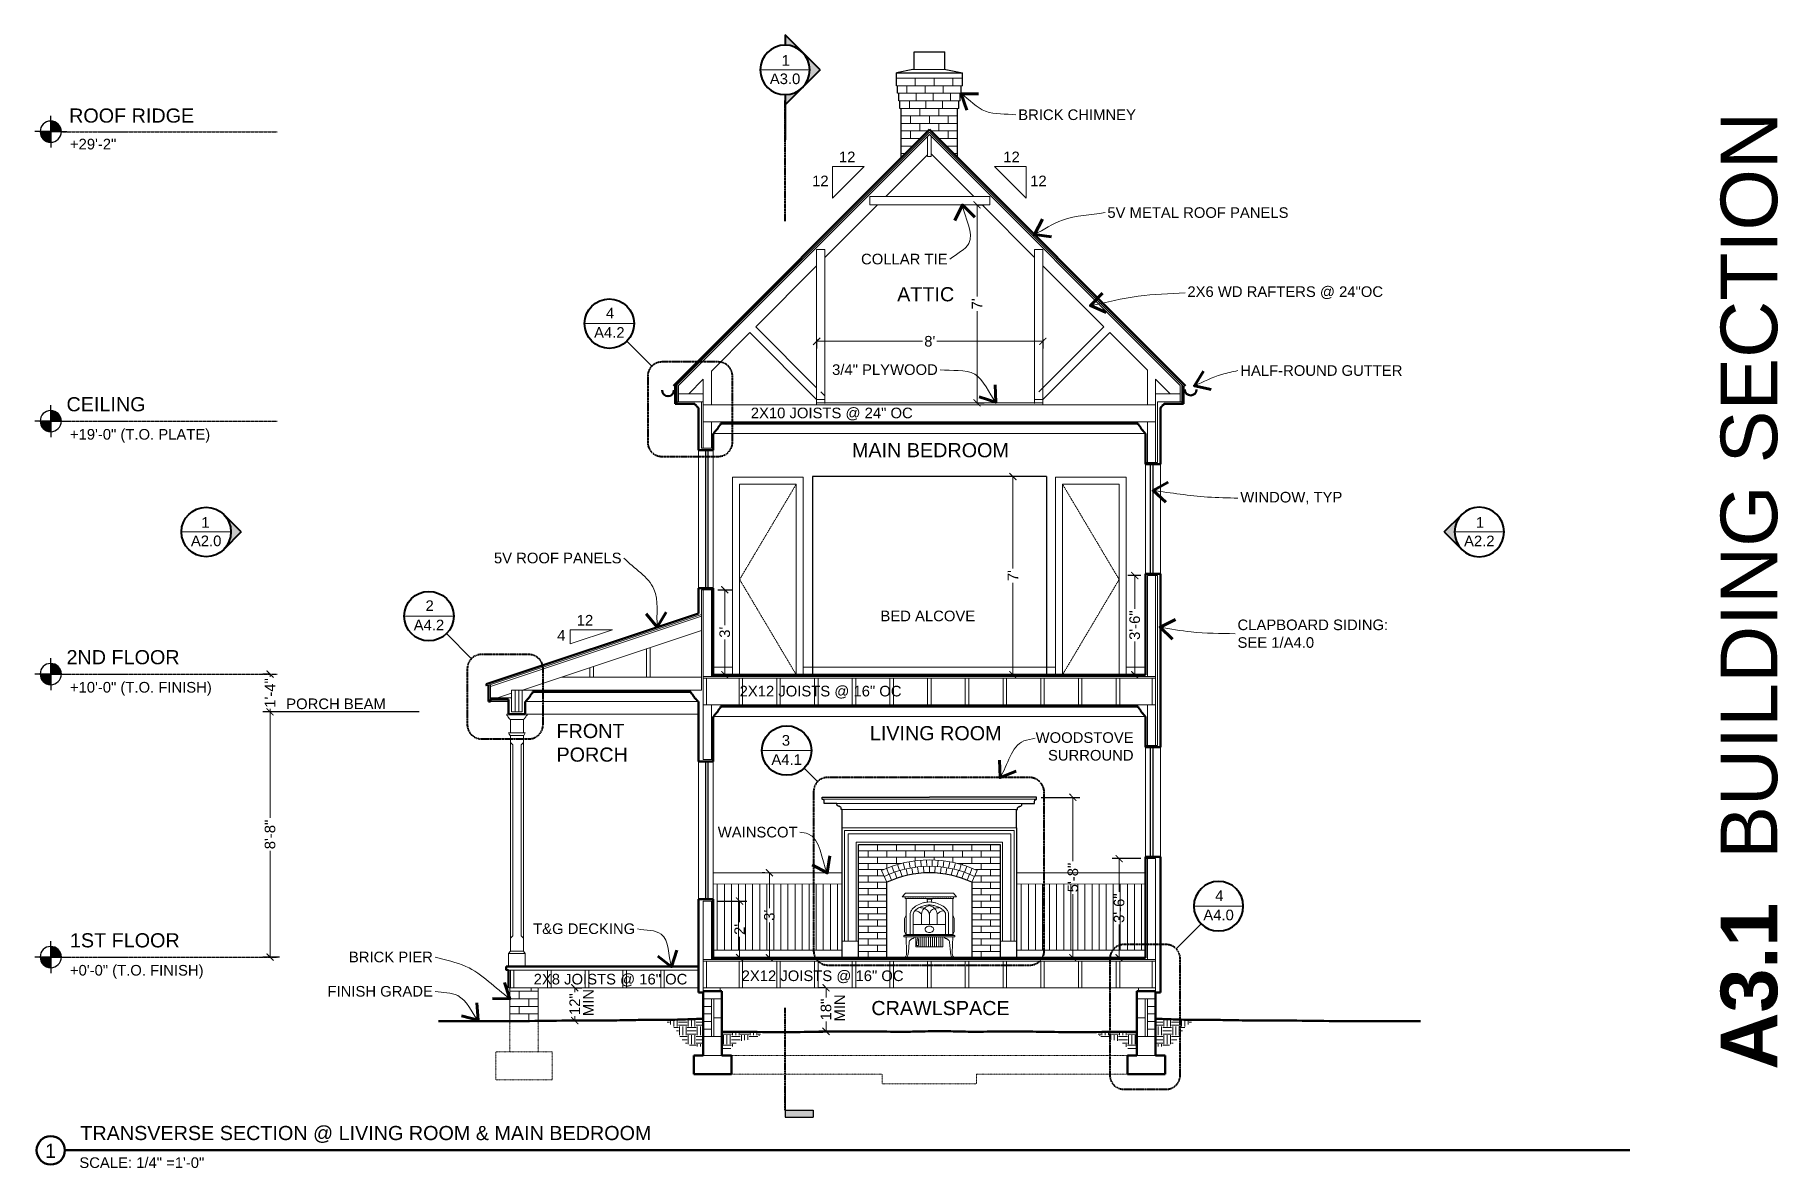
# Model space of a CAD drawing. Header units: inches. Extents: x -54 to 15382, y 469 to 41738.
# Drawn here: x 1685 to 2425, y 4282 to 4762 of the extents above; entities that cross this region are included whole.
import ezdxf

# ---------------------------------------------------------------- set-up
doc = ezdxf.new("R2010")
doc.units = ezdxf.units.IN
doc.header["$MEASUREMENT"] = 0
doc.linetypes.add('CENTER', pattern=[2, 1.25, -0.25, 0.25, -0.25])
doc.linetypes.add('DASHED2', pattern=[0.375, 0.25, -0.125])
doc.layers.get('0').update_dxf_attribs({"lineweight": 9})
for name, color, linetype, lineweight in [('1', 7, 'Continuous', 9), ('2', 7, 'Continuous', 18), ('3', 7, 'Continuous', 30), ('4', 7, 'Continuous', 40), ('5', 7, 'Continuous', 50), ('A-DIMSx', 7, 'Continuous', 9), ('A-LINK', 7, 'Continuous', 40), ('A-TEXTx', 7, 'Continuous', 18), ('TB-11x17', 7, 'Continuous', 50)]:
    doc.layers.add(name, color=color, linetype=linetype, lineweight=lineweight)
doc.styles.get("Standard").update_dxf_attribs({"font": 'arial.ttf'})
doc.dimstyles.get("Standard").update_dxf_attribs({"dimtxt": 3, "dimasz": 2, "dimexe": 0.03125, "dimexo": 0.0625, "dimgap": 0.03125, "dimtad": 0, "dimtoh": 1, "dimdec": 4, "dimlfac": 0.99985, "dimzin": 0, "dimdsep": 46, "dimlunit": 4, "dimtxsty": 'Standard', "dimblk": 'ARCHTICK', "dimblk1": 'ARCHTICK', "dimblk2": 'ARCHTICK', "dimcen": 0.09, "dimclrt": 256, "dimadec": 0, "dimazin": 0, "dimtfac": 1, "dimtdec": 4, "dimtofl": 0, "dimtmove": 0, "dimatfit": 3, "dimfxl": 1, "dimtolj": 1, "dimtzin": 0, "dimarcsym": 0})
pattern_1 = [(0, (-1619.238, 0), (3.75, 3.75), [3.75, -3.75]), (0, (-1619.238, 1.4062), (3.75, 3.75), [3.75, -3.75]), (0, (-1619.238, 2.8125), (3.75, 3.75), [3.75, -3.75]), (90, (-1618.7694, 3.2812), (-3.75, 3.75), [3.75, -3.75]), (90, (-1617.363, 3.2812), (-3.75, 3.75), [3.75, -3.75]), (90, (-1615.957, 3.2812), (-3.75, 3.75), [3.75, -3.75])]
pattern_2 = [(180, (5748.762, 0), (-3.75, 3.75), [3.75, -3.75]), (180, (5748.762, 1.4062), (-3.75, 3.75), [3.75, -3.75]), (180, (5748.762, 2.8125), (-3.75, 3.75), [3.75, -3.75]), (90, (5748.2932, 3.2812), (3.75, 3.75), [3.75, -3.75]), (90, (5746.887, 3.2812), (3.75, 3.75), [3.75, -3.75]), (90, (5745.4807, 3.2812), (3.75, 3.75), [3.75, -3.75])]

msp = doc.modelspace()

# ---------------------------------------------------------------- texts
at = {"ltscale": 0.5, "insert": (2412.664182, 4526.7534571), "char_height": 24, "attachment_point": 5, "rotation": 90}
msp.add_mtext('{\\fArial|b1|i0|c0|p34;A3.1 \\fArial|b0|i0|c1|p0; BUILDING SECTION}', dxfattribs=at)
at = {"ltscale": 0.1, "char_height": 6}
for s, insert, width, attachment_point in [('{TRANSVERSE SECTION @ LIVING ROOM & MAIN BEDROOM }', (1704.5507615, 4292.6347461), 259.146662436, 7), ('{1}', (1691.8934344, 4289.3052195), 11.15057809, 5)]:
    msp.add_mtext(s, dxfattribs=dict(at, insert=insert, width=width, attachment_point=attachment_point))
at = {"layer": 'A-DIMSx', "ltscale": 0.5, "insert": (1791.8968118, 4481.0897228), "char_height": 4.5, "width": 102.841993853, "attachment_point": 1}
msp.add_mtext('{PORCH BEAM}', dxfattribs=at)
at = {"layer": 'A-DIMSx', "ltscale": 0.1, "char_height": 4.5, "width": 73.076179956, "attachment_point": 1, "rotation": 90}
for insert in [(1917.8600046, 4346.4010527), (2024.4617936, 4344.1151071)]:
    msp.add_mtext('{MIN}', dxfattribs=dict(at, insert=insert))
at = {"layer": 'A-LINK', "ltscale": 0.1, "attachment_point": 5}
for s, insert, char_height, width in [('{1}', (2003.8371511, 4751.6739104), 4.5, 9.771161836), ('{\\H0.75x;A3.0}', (2003.5312657, 4743.8205952), 6, 9.85131083), ('{4}', (1929.2821001, 4644.4937692), 4.5, 9.771161836), ('{\\H0.75x;A4.2}', (1928.9762147, 4636.296152), 6, 9.85131083), ('{1}', (1757.6259555, 4555.7451548), 4.5, 9.771161836), ('{1}', (2298.3742014, 4555.7451548), 4.5, 9.771161836), ('{\\H0.75x;A2.0}', (1757.9318409, 4547.8918396), 6, 9.85131083), ('{\\H0.75x;A2.2}', (2298.0683161, 4547.8918396), 6, 9.85131083), ('{2}', (1852.7483067, 4520.4493773), 4.5, 9.771161836), ('{\\H0.75x;A4.2}', (1852.4424214, 4512.2517601), 6, 9.85131083), ('{3}', (2003.907334, 4463.3133655), 4.5, 9.771161836), ('{\\H0.75x;A4.1}', (2004.2132193, 4455.2100503), 6, 9.85131083), ('{4}', (2187.7624232, 4397.467917), 4.5, 9.771161836), ('{\\H0.75x;A4.0}', (2187.4565378, 4389.2702998), 6, 9.85131083)]:
    msp.add_mtext(s, dxfattribs=dict(at, insert=insert, char_height=char_height, width=width))
at = {"layer": 'A-TEXTx', "ltscale": 0.5}
for s, insert, char_height, width, attachment_point in [('{ROOF RIDGE }', (1699.7704219, 4731.2743845), 6, 81.256520484, 1), ('{+29\'-2"}', (1700.1251051, 4718.419605), 4.5, 81.256520484, 1), ('{\\fArial Unicode MS|b0|i0|c0|p0;12}', (2033.3932333, 4708.4876547), 4.5, 7.734539628, 9), ('{\\fArial Unicode MS|b0|i0|c0|p0;12}', (2096.1305737, 4708.4876547), 4.5, 7.734539628, 7), ('{\\fArial Unicode MS|b0|i0|c0|p0;12}', (2022.0018208, 4698.3041379), 4.5, 7.734539628, 9), ('{\\fArial Unicode MS|b0|i0|c0|p0;12}', (2107.5219862, 4698.3041379), 4.5, 7.734539628, 7), ('{ATTIC}', (2051.0930759, 4655.500884), 6, 73.076179956, 1), ('{CEILING  }', (1698.6764686, 4608.8636336), 6, 97.332351113, 1), ('{+19\'-0" (T.O. PLATE)}', (1700.1251051, 4595.3557185), 4.5, 81.256520484, 1), ('{MAIN BEDROOM}', (2031.9130925, 4589.3873031), 6, 73.076179956, 1), ('{\\fArial Unicode MS|b0|i0|c0|p0;12}', (1922.1392898, 4512.0250587), 4.5, 7.734539628, 9), ('{\\fArial Unicode MS|b0|i0|c0|p0;4}', (1910.3376345, 4505.5807342), 4.5, 7.734539628, 9), ('{2ND FLOOR  }', (1698.6764686, 4501.6136336), 6, 97.332351113, 1), ('{+10\'-0" (T.O. FINISH)}', (1700.1251051, 4488.1057185), 4.5, 81.256520484, 1), ('{FRONT PORCH}', (1906.5597723, 4470.3109755), 6, 47.51527738, 1), ('{LIVING ROOM}', (2039.5051639, 4469.3873031), 6, 73.076179956, 1), ('{1ST FLOOR }', (1700.1251051, 4381.5531499), 6, 94.776154357, 1), ('{+0\'-0" (T.O. FINISH)}', (1700.1251051, 4368.1057185), 4.5, 81.256520484, 1)]:
    msp.add_mtext(s, dxfattribs=dict(at, insert=insert, char_height=char_height, width=width, attachment_point=attachment_point))
at = {"layer": 'A-TEXTx', "ltscale": 0.25, "char_height": 4.5}
for s, insert, attachment_point in [('{BRICK CHIMNEY}', (2102.4635662, 4728.5906807), 4), ('{5V METAL ROOF PANELS}', (2140.2794494, 4687.1009657), 4), ('{COLLAR TIE}', (2072.4546093, 4667.3920761), 6), ('{2X6 WD RAFTERS @ 24"OC}', (2174.2205749, 4653.1598402), 4), ('{3/4" PLYWOOD}', (2068.3277943, 4620.5073408), 6), ('{HALF-ROUND GUTTER}', (2196.675336, 4620.1229408), 4), ('{2X10 JOISTS @ 24" OC}', (1988.9971622, 4601.7170618), 4), ('{WINDOW, TYP}', (2196.675336, 4566.0397488), 4), ('{5V ROOF PANELS}', (1934.1643994, 4540.6390785), 6), ('CLAPBOARD SIDING:\\PSEE 1/A4.0', (2195.491039, 4508.5427068), 4), ('{2X12 JOISTS @ 16" OC}', (1984.2471967, 4483.7641335), 4), ('{WOODSTOVE \\PSURROUND}', (2151.4043078, 4460.737533), 6), ('{WAINSCOT}', (2008.8551874, 4424.3904533), 6), ('T&G DECKING', (1939.9514171, 4383.4417888), 6), ('{BRICK PIER}', (1854.108252, 4371.4555727), 6), ('{2X12 JOISTS @ 16" OC}', (1985.1113333, 4363.0694393), 4), ('{FINISH GRADE}', (1854.108252, 4356.9048325), 6)]:
    msp.add_mtext(s, dxfattribs=dict(at, insert=insert, attachment_point=attachment_point))
for s, insert, width, attachment_point in [('{BED ALCOVE}', (2084.1783045, 4516.0609614), 45.201416998, 6), ('{2X8 JOISTS @ 16" OC}', (1896.8713629, 4361.6355506), 68.248657575, 4)]:
    msp.add_mtext(s, dxfattribs=dict(at, insert=insert, width=width, attachment_point=attachment_point))
at = {"layer": 'A-TEXTx', "ltscale": 0.5, "insert": (2040.1446486, 4352.8339936), "char_height": 6, "attachment_point": 1}
msp.add_mtext('{CRAWLSPACE}', dxfattribs=at)
at = {"layer": 'TB-11x17', "ltscale": 0.5, "insert": (1704.1184716, 4286.5227301), "char_height": 4.5, "width": 73.076179956, "attachment_point": 1}
msp.add_mtext('\\A1;SCALE: 1/4" =1\'-0"', dxfattribs=at)

# ---------------------------------------------------------------- blocks, each defined once
blk = doc.blocks.new('truss 1b')
at = {"layer": '1'}
for p, q in [((1920.52, 470.15), (1814.15, 363.78)), ((2026.89, 363.78), (1920.52, 470.15)), ((1919.77, 461.62), (1902.02, 443.87)), ((1921.27, 461.96), (1939.36, 443.87)), ((1898.52, 440.37), (1876.19, 418.04)), ((1942.86, 440.37), (1965.19, 418.04)), ((1872.69, 414.54), (1846.83, 388.68)), ((1872.69, 356.12), (1872.69, 414.54)), ((1876.19, 356.12), (1876.19, 418.04)), ((1965.19, 356.12), (1965.19, 418.04)), ((1968.69, 356.12), (1968.69, 414.54)), ((1968.69, 414.54), (1994.55, 388.68)), ((1844.36, 386.21), (1828.02, 369.87)), ((1997.02, 386.21), (2013.02, 370.21)), ((1828.02, 355.62), (1828.02, 369.87)), ((2013.02, 355.62), (2013.02, 370.21)), ((1814.15, 360.28), (1814.15, 363.79)), ((1824.52, 366.37), (1818.43, 360.28)), ((1824.52, 366.37), (1824.52, 360.28)), ((2016.52, 366.37), (2016.52, 356.78)), ((2016.52, 366.37), (2022.61, 360.28)), ((2026.89, 360.28), (2026.89, 363.79)), ((1818.43, 360.28), (1814.15, 360.28)), ((1814.15, 360.28), (1824.52, 360.28)), ((1823.77, 356.78), (1824.52, 356.78)), ((1824.52, 360.28), (1824.52, 356.78)), ((2016.52, 360.28), (2026.89, 360.28)), ((2016.52, 356.78), (2016.52, 348.37)), ((2022.61, 360.28), (2026.89, 360.28)), ((1824.52, 348.37), (2016.52, 348.37))]:
    blk.add_line(p, q, dxfattribs=at)
at = {"layer": '1', "ltscale": 0.25}
for p, q in [((1919.77, 460.9), (1919.77, 469.4)), ((1921.27, 460.9), (1921.27, 469.4)), ((1921.27, 460.9), (1919.77, 460.9)), ((1902.02, 443.87), (1895.24, 443.87)), ((1895.24, 443.87), (1895.24, 440.37)), ((1942.77, 443.87), (1902.02, 443.87)), ((1939.36, 443.87), (1946.14, 443.87)), ((1946.14, 443.87), (1946.14, 440.37)), ((1898.52, 440.37), (1895.24, 440.37)), ((1942.86, 440.37), (1898.52, 440.37)), ((1942.86, 440.37), (1946.14, 440.37)), ((1872.69, 414.54), (1872.69, 421.43)), ((1872.69, 421.43), (1876.19, 421.43)), ((1876.19, 418.04), (1876.19, 421.43)), ((1968.69, 421.43), (1965.19, 421.43)), ((1965.19, 418.04), (1965.19, 421.43)), ((1968.69, 414.54), (1968.69, 421.43)), ((1872.69, 357.87), (1844.36, 386.21)), ((1872.69, 362.82), (1846.83, 388.68)), ((1968.69, 362.82), (1994.55, 388.68)), ((1968.69, 357.87), (1997.02, 386.21)), ((1966.94, 361.07), (1968.69, 362.82)), ((2016.52, 355.62), (1824.52, 355.62)), ((1968.69, 356.37), (1872.69, 356.37)), ((1872.69, 356.37), (1872.69, 355.62)), ((1876.19, 359.32), (1874.44, 361.07)), ((1968.69, 355.62), (1968.69, 356.37))]:
    blk.add_line(p, q, dxfattribs=at)
for points in [[(1872.69, 356.37), (1872.69, 357.87), (1876.19, 357.87), (1876.19, 356.37), (1872.69, 356.37)], [(1965.19, 356.37), (1965.19, 357.87), (1968.69, 357.87), (1968.69, 356.37), (1965.19, 356.37)]]:
    blk.add_lwpolyline(points, dxfattribs=at)
blk = doc.blocks.new('_ArchTick')
at = {"color": 0, "linetype": 'ByBlock', "lineweight": 0, "const_width": 0.15}
blk.add_lwpolyline([(-0.5, -0.5), (0.5, 0.5)], dxfattribs=at)
blk = doc.blocks.new('*D124')
at = {"layer": 'A-DIMSx', "color": 0, "lineweight": -2, "ltscale": 0.1}
for p, q in [((2112.26, 4439.18), (2128.66, 4439.18)), ((2114.24, 4371.18), (2128.66, 4371.18))]:
    blk.add_line(p, q, dxfattribs=at)
at = {"layer": 'A-DIMSx', "color": 0, "lineweight": 5, "ltscale": 0.1}
for p, q in [((2125.66, 4439.18), (2125.66, 4412.18)), ((2125.66, 4371.18), (2125.66, 4398.19))]:
    blk.add_line(p, q, dxfattribs=at)
at = {"layer": 'A-DIMSx', "color": 0, "lineweight": 5, "xscale": 3, "yscale": 3, "zscale": 3}
for p, rotation in [((2125.66, 4439.18), 90), ((2125.66, 4371.18), 270)]:
    blk.add_blockref('_ArchTick', p, dxfattribs=dict(at, rotation=rotation))
at = {"layer": 'A-DIMSx', "ltscale": 0.25, "insert": (2125.66, 4405.18), "char_height": 4.5, "attachment_point": 5, "rotation": 90}
blk.add_mtext('\\A1;5\'-8"', dxfattribs=at)
blk = doc.blocks.new('*D125')
at = {"layer": 'A-DIMSx', "color": 0, "lineweight": -2, "ltscale": 0.1}
for p, q in [((1975.01, 4395.18), (1987.26, 4395.18)), ((1975.01, 4371.18), (1987.26, 4371.18))]:
    blk.add_line(p, q, dxfattribs=at)
at = {"layer": 'A-DIMSx', "color": 0, "lineweight": 5, "ltscale": 0.1}
for p, q in [((1984.26, 4395.18), (1984.26, 4386.29)), ((1984.26, 4371.18), (1984.26, 4380.08))]:
    blk.add_line(p, q, dxfattribs=at)
at = {"layer": 'A-DIMSx', "color": 0, "lineweight": 5, "xscale": 3, "yscale": 3, "zscale": 3}
for p, rotation in [((1984.26, 4395.18), 90), ((1984.26, 4371.18), 270)]:
    blk.add_blockref('_ArchTick', p, dxfattribs=dict(at, rotation=rotation))
at = {"layer": 'A-DIMSx', "ltscale": 0.25, "insert": (1984.26, 4383.18), "char_height": 4.5, "attachment_point": 5, "rotation": 90}
blk.add_mtext("\\A1;2'", dxfattribs=at)
blk = doc.blocks.new('*D126')
at = {"layer": 'A-DIMSx', "color": 0, "lineweight": -2, "ltscale": 0.1}
for p, q in [((1975.01, 4527.18), (1980.96, 4527.18)), ((1975.01, 4491.18), (1980.96, 4491.18))]:
    blk.add_line(p, q, dxfattribs=at)
at = {"layer": 'A-DIMSx', "color": 0, "lineweight": 5, "ltscale": 0.1}
for p, q in [((1977.96, 4527.18), (1977.96, 4512.25)), ((1977.96, 4491.18), (1977.96, 4506.12))]:
    blk.add_line(p, q, dxfattribs=at)
at = {"layer": 'A-DIMSx', "color": 0, "lineweight": 5, "xscale": 3, "yscale": 3, "zscale": 3}
for p, rotation in [((1977.96, 4527.18), 90), ((1977.96, 4491.18), 270)]:
    blk.add_blockref('_ArchTick', p, dxfattribs=dict(at, rotation=rotation))
at = {"layer": 'A-DIMSx', "ltscale": 0.25, "insert": (1977.96, 4509.18), "char_height": 4.5, "attachment_point": 5, "rotation": 90}
blk.add_mtext("\\A1;3'", dxfattribs=at)
blk = doc.blocks.new('*D127')
at = {"layer": 'A-DIMSx', "color": 0, "lineweight": -2, "ltscale": 0.1}
for p, q in [((2154.51, 4413.18), (2142.26, 4413.18)), ((2154.51, 4371.18), (2142.26, 4371.18))]:
    blk.add_line(p, q, dxfattribs=at)
at = {"layer": 'A-DIMSx', "color": 0, "lineweight": 5, "ltscale": 0.1}
for p, q in [((2145.26, 4413.18), (2145.26, 4399.18)), ((2145.26, 4371.18), (2145.26, 4385.19))]:
    blk.add_line(p, q, dxfattribs=at)
at = {"layer": 'A-DIMSx', "color": 0, "lineweight": 5, "xscale": 3, "yscale": 3, "zscale": 3}
for p, rotation in [((2145.26, 4413.18), 90), ((2145.26, 4371.18), 270)]:
    blk.add_blockref('_ArchTick', p, dxfattribs=dict(at, rotation=rotation))
at = {"layer": 'A-DIMSx', "ltscale": 0.25, "insert": (2145.26, 4392.18), "char_height": 4.5, "attachment_point": 5, "rotation": 90}
blk.add_mtext('\\A1;3\'-6"', dxfattribs=at)
blk = doc.blocks.new('*D128')
at = {"layer": 'A-DIMSx', "color": 0, "lineweight": -2, "ltscale": 0.1}
for p, q in [((2154.51, 4533.18), (2148.89, 4533.18)), ((2154.51, 4491.18), (2148.89, 4491.18))]:
    blk.add_line(p, q, dxfattribs=at)
at = {"layer": 'A-DIMSx', "color": 0, "lineweight": 5, "ltscale": 0.1}
for p, q in [((2151.89, 4533.18), (2151.89, 4519.18)), ((2151.89, 4491.18), (2151.89, 4505.19))]:
    blk.add_line(p, q, dxfattribs=at)
at = {"layer": 'A-DIMSx', "color": 0, "lineweight": 5, "xscale": 3, "yscale": 3, "zscale": 3}
for p, rotation in [((2151.89, 4533.18), 90), ((2151.89, 4491.18), 270)]:
    blk.add_blockref('_ArchTick', p, dxfattribs=dict(at, rotation=rotation))
at = {"layer": 'A-DIMSx', "ltscale": 0.25, "insert": (2151.89, 4512.18), "char_height": 4.5, "attachment_point": 5, "rotation": 90}
blk.add_mtext('\\A1;3\'-6"', dxfattribs=at)
blk = doc.blocks.new('*D129')
at = {"layer": 'A-DIMSx', "color": 0, "lineweight": -2, "ltscale": 0.1}
for p, q in [((2020.8, 4358.43), (2017.91, 4358.43)), ((2020.8, 4339.96), (2017.91, 4339.96))]:
    blk.add_line(p, q, dxfattribs=at)
at = {"layer": 'A-DIMSx', "color": 0, "lineweight": 5, "ltscale": 0.1}
for p, q in [((2020.91, 4358.43), (2020.91, 4354.33)), ((2020.91, 4339.96), (2020.91, 4344.06))]:
    blk.add_line(p, q, dxfattribs=at)
at = {"layer": 'A-DIMSx', "color": 0, "lineweight": 5, "xscale": 3, "yscale": 3, "zscale": 3}
for p, rotation in [((2020.91, 4358.43), 90), ((2020.91, 4339.96), 270)]:
    blk.add_blockref('_ArchTick', p, dxfattribs=dict(at, rotation=rotation))
at = {"layer": 'A-DIMSx', "ltscale": 0.25, "insert": (2020.91, 4349.2), "char_height": 4.5, "attachment_point": 5, "rotation": 90}
blk.add_mtext('\\A1;18"', dxfattribs=at)
blk = doc.blocks.new('*D130')
at = {"layer": 'A-DIMSx', "color": 0, "lineweight": 5, "ltscale": 0.1}
for p, q in [((1914.3, 4358.43), (1914.3, 4356.62)), ((1914.3, 4344.53), (1914.3, 4346.34))]:
    blk.add_line(p, q, dxfattribs=at)
at = {"layer": 'A-DIMSx', "color": 0, "lineweight": -2, "ltscale": 0.1}
for p, q in [((1914.61, 4358.43), (1917.3, 4358.43)), ((1914.61, 4344.53), (1917.3, 4344.53))]:
    blk.add_line(p, q, dxfattribs=at)
at = {"layer": 'A-DIMSx', "color": 0, "lineweight": 5, "xscale": 3, "yscale": 3, "zscale": 3}
for p, rotation in [((1914.3, 4358.43), 90), ((1914.3, 4344.53), 270)]:
    blk.add_blockref('_ArchTick', p, dxfattribs=dict(at, rotation=rotation))
at = {"layer": 'A-DIMSx', "ltscale": 0.25, "insert": (1914.3, 4351.48), "char_height": 4.5, "attachment_point": 5, "rotation": 90}
blk.add_mtext('\\A1;12"', dxfattribs=at)
blk = doc.blocks.new('Section Callout')
at = {"layer": 'A-LINK', "ltscale": 0.1}
h = blk.add_hatch(color=256, dxfattribs=at)
h.paths.add_polyline_path([(1891.06, 7392.5), (1883.64, 7385.08), (1891.06, 7377.65, -0.198912), (1887.98, 7385.08, -0.198912)])
h.paths.add_polyline_path([(1898.48, 7399.92), (1891.06, 7392.5, -0.198912), (1898.48, 7395.58)])
h.paths.add_polyline_path([(1891.06, 7377.65), (1898.48, 7370.23), (1898.48, 7374.58, -0.198912)])
for p, q in [((1883.64, 7385.08), (1898.48, 7399.92)), ((1898.48, 7399.92), (1898.48, 7395.58)), ((1883.64, 7385.08), (1898.48, 7370.23)), ((1898.48, 7374.58), (1898.48, 7370.23)), ((1898.48, 7370.23), (1898.48, 7355.49))]:
    blk.add_line(p, q, dxfattribs=at)
blk.add_circle((1898.48, 7385.08), 10.5, dxfattribs=at)
blk = doc.blocks.new('Section Tail 1a')
at = {"layer": 'A-LINK', "lineweight": 5, "ltscale": 0.1}
blk.add_hatch(color=256, dxfattribs=at).paths.add_polyline_path([(5.425, 3.094), (5.425, 3.156), (5.175, 3.156), (5.175, 3.094)])
at = {"layer": 'A-LINK', "linetype": 'Continuous', "lineweight": 30, "ltscale": 0.1}
for p, q in [((5.425, 3.156), (5.175, 3.156)), ((5.175, 3.094), (5.175, 3.156)), ((5.425, 3.094), (5.175, 3.094)), ((5.425, 2.906), (5.425, 3.156))]:
    blk.add_line(p, q, dxfattribs=at)
blk = doc.blocks.new('*D249')
at = {"layer": 'A-DIMSx', "color": 0, "lineweight": -2, "ltscale": 0.1}
for p, q in [((1848.26, 4475.43), (1782.03, 4475.43)), ((1788.97, 4371.43), (1782.03, 4371.43))]:
    blk.add_line(p, q, dxfattribs=at)
at = {"layer": 'A-DIMSx', "color": 0, "lineweight": 5, "ltscale": 0.1}
for p, q in [((1785.03, 4475.43), (1785.03, 4430.42)), ((1785.03, 4371.43), (1785.03, 4416.45))]:
    blk.add_line(p, q, dxfattribs=at)
at = {"layer": 'A-DIMSx', "color": 0, "lineweight": 5, "xscale": 3, "yscale": 3, "zscale": 3}
for p, rotation in [((1785.03, 4475.43), 90), ((1785.03, 4371.43), 270)]:
    blk.add_blockref('_ArchTick', p, dxfattribs=dict(at, rotation=rotation))
at = {"layer": 'A-DIMSx', "ltscale": 0.25, "insert": (1785.03, 4423.43), "char_height": 4.5, "attachment_point": 5, "rotation": 90}
blk.add_mtext('\\A1;8\'-8"', dxfattribs=at)
blk = doc.blocks.new('*D250')
at = {"layer": 'A-DIMSx', "color": 0, "lineweight": -2, "ltscale": 0.1}
for p, q in [((1784.36, 4491.43), (1782.03, 4491.43)), ((1848.26, 4475.43), (1782.03, 4475.43))]:
    blk.add_line(p, q, dxfattribs=at)
at = {"layer": 'A-DIMSx', "color": 0, "lineweight": 5, "ltscale": 0.1}
for p, q in [((1785.03, 4491.43), (1785.03, 4490.22)), ((1785.03, 4475.43), (1785.03, 4476.65))]:
    blk.add_line(p, q, dxfattribs=at)
at = {"layer": 'A-DIMSx', "color": 0, "lineweight": 5, "xscale": 3, "yscale": 3, "zscale": 3}
for p, rotation in [((1785.03, 4491.43), 90), ((1785.03, 4475.43), 270)]:
    blk.add_blockref('_ArchTick', p, dxfattribs=dict(at, rotation=rotation))
at = {"layer": 'A-DIMSx', "ltscale": 0.25, "insert": (1785.03, 4483.43), "char_height": 4.5, "attachment_point": 5, "rotation": 90}
blk.add_mtext('\\A1;1\'-4"', dxfattribs=at)
blk = doc.blocks.new('Elevation Callout - 1')
at = {"layer": 'A-LINK', "ltscale": 0.1}
blk.add_hatch(color=256, dxfattribs=at).paths.add_polyline_path([(2031.59, 7377.65), (2039.01, 7370.23), (2046.43, 7377.65, -0.198912), (2039.01, 7374.58, -0.198912)])
for q in [(2031.59, 7377.65), (2046.43, 7377.65)]:
    blk.add_line((2039.01, 7370.23), q, dxfattribs=at)
blk.add_circle((2039.01, 7385.08), 10.5, dxfattribs=at)
blk = doc.blocks.new('Woodstove Jotul F3 Front')
at = {"layer": '1'}
for p, q in [((9548.76, 358.43), (9528.35, 358.43)), ((9529.57, 359.25), (9529.57, 358.87)), ((9530.37, 359.25), (9530.37, 358.87)), ((9531.21, 359.25), (9531.21, 358.87)), ((9532.01, 359.25), (9532.01, 358.87)), ((9532.85, 359.25), (9532.85, 358.87)), ((9533.65, 359.25), (9533.65, 358.87)), ((9534.49, 359.25), (9534.49, 358.87)), ((9535.29, 359.25), (9535.29, 358.87)), ((9536.1, 359.25), (9536.1, 358.87)), ((9536.93, 359.25), (9536.93, 358.87)), ((9537.55, 358.18), (9537.81, 356.94)), ((9539.56, 358.18), (9537.55, 358.18)), ((9539.56, 358.18), (9539.3, 356.94)), ((9540.17, 359.25), (9540.17, 358.87)), ((9541, 359.25), (9541, 358.87)), ((9541.81, 359.25), (9541.81, 358.87)), ((9542.61, 359.25), (9542.61, 358.87)), ((9543.44, 359.25), (9543.44, 358.87)), ((9544.25, 359.25), (9544.25, 358.87)), ((9545.08, 359.25), (9545.08, 358.87)), ((9545.89, 359.25), (9545.89, 358.87)), ((9546.72, 359.25), (9546.72, 358.87)), ((9547.53, 359.25), (9547.53, 358.87)), ((9528.04, 350.06), (9528.66, 351.44)), ((9528.04, 344.48), (9528.04, 350.06)), ((9530.39, 351.5), (9530.39, 343.25)), ((9531.64, 343.25), (9531.64, 351.48)), ((9535.24, 351.93), (9535.24, 347.43)), ((9538.55, 351.9), (9538.55, 347.43)), ((9541.87, 351.93), (9541.87, 347.43)), ((9545.46, 343.25), (9545.46, 351.48)), ((9546.71, 351.5), (9546.71, 343.25)), ((9549.07, 350.06), (9548.44, 351.44)), ((9549.07, 344.48), (9549.07, 350.06)), ((9549.35, 342.75), (9527.76, 342.75)), ((9528.6, 343.25), (9528.04, 344.48)), ((9548.44, 343.25), (9528.6, 343.25)), ((9531.97, 347.43), (9538.55, 347.43)), ((9532.86, 337.93), (9532.86, 342.25)), ((9533.39, 341), (9533.14, 338.63)), ((9533.71, 342.04), (9533.71, 341.54)), ((9533.89, 340.95), (9533.89, 338.6)), ((9534.59, 342.04), (9534.59, 338.17)), ((9535.47, 342.04), (9535.47, 338.17)), ((9536.36, 342.04), (9536.36, 338.17)), ((9537.23, 342.04), (9537.23, 338.17)), ((9538.12, 342.04), (9538.12, 338.17)), ((9545.14, 347.43), (9538.55, 347.43)), ((9538.99, 342.04), (9538.99, 338.17)), ((9539.87, 342.04), (9539.87, 338.17)), ((9540.75, 342.04), (9540.75, 338.17)), ((9541.63, 342.04), (9541.63, 338.17)), ((9542.52, 342.04), (9542.52, 338.17)), ((9543.4, 342.04), (9543.4, 338.17)), ((9544.24, 337.93), (9544.24, 342.25)), ((9548.51, 343.25), (9549.07, 344.48)), ((9538.55, 337.93), (9532.86, 337.93)), ((9533.71, 338.55), (9533.71, 338.17)), ((9538.56, 337.93), (9544.24, 337.93))]:
    blk.add_line(p, q, dxfattribs=at)
blk.add_arc((9533.66, 341.2), 0.339, 311.65066, 216.75662, dxfattribs=at)
for points in [[(9530.39, 351.5), (9530.63, 352.83), (9531.32, 353.99), (9533.22, 355.47), (9535.78, 356.58), (9537.15, 356.87), (9538.55, 357)], [(9531.64, 351.48), (9531.77, 352.31), (9532.15, 353.03), (9533.19, 354.01), (9534.59, 354.79), (9536.17, 355.38), (9537.75, 355.69), (9538.55, 355.74)], [(9546.71, 351.5), (9546.48, 352.83), (9545.79, 353.99), (9543.89, 355.47), (9541.32, 356.58), (9539.95, 356.87), (9538.56, 357)], [(9545.46, 351.48), (9545.33, 352.31), (9544.96, 353.03), (9543.91, 354.01), (9542.52, 354.79), (9540.93, 355.38), (9539.36, 355.69), (9538.56, 355.74)], [(9535.24, 351.93), (9534.09, 352.79), (9532.59, 353.29)], [(9534.67, 354.59), (9535.22, 354.56), (9535.98, 354.43), (9536.72, 354.15), (9537.61, 353.5), (9538.13, 352.85), (9538.49, 352.14), (9538.55, 351.9)], [(9542.6, 354.58), (9541.96, 354.54), (9541.13, 354.43), (9540.39, 354.15), (9539.49, 353.5), (9538.98, 352.85), (9538.62, 352.14), (9538.55, 351.9)], [(9541.87, 351.93), (9543.01, 352.79), (9544.51, 353.29)], [(9538.55, 343.99), (9537.72, 344.15), (9537.02, 344.61), (9536.76, 345.06), (9536.81, 345.81), (9537.3, 346.38), (9538.1, 346.75), (9538.55, 346.8)], [(9538.56, 343.99), (9539.38, 344.15), (9540.08, 344.61), (9540.34, 345.06), (9540.3, 345.81), (9539.81, 346.38), (9539, 346.75), (9538.56, 346.8)], [(9533.14, 338.62), (9533.28, 338.57), (9533.57, 338.54), (9533.79, 338.56), (9533.89, 338.59)]]:
    blk.add_spline(points, degree=3, dxfattribs=at)
for points in [[(9535.24, 351.93), (9535.28, 352.16), (9535.38, 352.75), (9535.74, 353.58), (9536.29, 354.25), (9536.86, 354.75), (9537.49, 355.13), (9538.09, 355.36), (9538.45, 355.45), (9538.55, 355.48)], [(9541.87, 351.93), (9541.83, 352.16), (9541.73, 352.75), (9541.36, 353.58), (9540.81, 354.25), (9540.25, 354.75), (9539.62, 355.13), (9539.02, 355.36), (9538.66, 355.45), (9538.55, 355.48)]]:
    blk.add_open_spline(points, degree=3, knots=[0, 0, 0, 0, 0.671488, 1.812291, 2.653271, 3.268822, 4.061733, 4.850424, 5.178302, 5.178302, 5.178302, 5.178302], dxfattribs=at)
at = {"layer": '2'}
for p, q in [((9528.37, 360.75), (9527.05, 359.25)), ((9527.05, 359.25), (9550.06, 359.25)), ((9528.35, 359.25), (9528.35, 358.43)), ((9528.37, 360.75), (9548.73, 360.75)), ((9528.66, 358.43), (9528.66, 343.25)), ((9548.44, 358.43), (9548.44, 343.25)), ((9548.73, 360.75), (9550.06, 359.25)), ((9548.76, 359.25), (9548.76, 358.43)), ((9527.76, 342.75), (9528.66, 343.25)), ((9527.76, 342.25), (9527.76, 342.75)), ((9549.35, 342.25), (9527.76, 342.25)), ((9528.89, 335.46), (9528.67, 342.25)), ((9548.21, 335.46), (9548.44, 342.25)), ((9549.35, 342.75), (9548.44, 343.25)), ((9549.35, 342.25), (9549.35, 342.75)), ((9529, 333.38), (9528.19, 333.38)), ((9529.66, 335.78), (9529.97, 339.96)), ((9547.45, 335.78), (9547.13, 339.96)), ((9548.1, 333.38), (9548.92, 333.38))]:
    blk.add_line(p, q, dxfattribs=at)
for points in [[(9529.97, 339.96), (9530.09, 340.5), (9530.4, 340.86), (9530.76, 341.02)], [(9530.76, 341.02), (9530.99, 341.3), (9531.28, 341.48), (9531.54, 341.54), (9531.6, 341.54), (9531.71, 341.57), (9531.91, 341.68), (9532.05, 341.83), (9532.14, 342.05), (9532.16, 342.25)], [(9546.35, 341.02), (9546.12, 341.3), (9545.83, 341.48), (9545.57, 341.54), (9545.5, 341.54), (9545.4, 341.57), (9545.19, 341.68), (9545.06, 341.83), (9544.96, 342.05), (9544.94, 342.25)], [(9547.13, 339.96), (9547.02, 340.5), (9546.71, 340.86), (9546.35, 341.02)], [(9528.89, 335.46), (9528.8, 334.65), (9528.54, 333.97), (9528.19, 333.38)], [(9529, 333.38), (9529.51, 334.86), (9529.66, 335.78)], [(9548.1, 333.38), (9547.6, 334.86), (9547.45, 335.78)], [(9548.21, 335.46), (9548.31, 334.65), (9548.57, 333.97), (9548.92, 333.38)]]:
    blk.add_spline(points, degree=3, dxfattribs=at)
blk = doc.blocks.new('CROWN small azek')
at = {"layer": '2', "linetype": 'Continuous'}
for p, q in [((3477.23, 4469.99), (3477.47, 4469.99)), ((3477.84, 4470.49), (3477.84, 4470.75)), ((3478.77, 4471.7), (3478.77, 4472.27))]:
    blk.add_line(p, q, dxfattribs=at)
for points, knots in [([(3477.47, 4469.99), (3477.48, 4470.04), (3477.49, 4470.12), (3477.53, 4470.21), (3477.57, 4470.28), (3477.63, 4470.36), (3477.71, 4470.42), (3477.78, 4470.46), (3477.84, 4470.49)], [0.002479, 0.002479, 0.002479, 0.002479, 0.1892867, 0.3469333, 0.4813355, 0.6000559, 0.7825047, 0.9879342, 0.9879342, 0.9879342, 0.9879342]), ([(3477.84, 4470.75), (3477.91, 4470.76), (3477.98, 4470.77), (3478.08, 4470.81), (3478.16, 4470.9), (3478.2, 4471), (3478.24, 4471.11), (3478.28, 4471.22), (3478.31, 4471.33), (3478.36, 4471.43), (3478.4, 4471.54), (3478.47, 4471.62), (3478.55, 4471.67), (3478.65, 4471.7), (3478.71, 4471.7), (3478.77, 4471.7)], [0.0155755, 0.0155755, 0.0155755, 0.0155755, 0.0913028, 0.1674337, 0.240804, 0.3221473, 0.4016041, 0.479934, 0.5587836, 0.63986, 0.7243935, 0.7885425, 0.8553172, 0.923465, 0.9867831, 0.9867831, 0.9867831, 0.9867831])]:
    blk.add_open_spline(points, degree=3, knots=knots, dxfattribs=at)
blk = doc.blocks.new('Column 01')
at = {"layer": '1', "ltscale": 0.25}
for p, q in [((4502.26, 4335.99), (4493.68, 4335.99)), ((4500.72, 4333.71), (4495.22, 4333.71)), ((4500.72, 4327.99), (4495.22, 4327.99)), ((4500.72, 4326.99), (4495.22, 4326.99)), ((4496.22, 4322.99), (4496.22, 4241.96)), ((4499.72, 4322.99), (4499.72, 4241.96)), ((4496.22, 4241.96), (4495.22, 4240.96)), ((4499.72, 4241.96), (4500.72, 4240.96)), ((4494.47, 4234.46), (4501.47, 4234.46)), ((4495.22, 4235.46), (4500.72, 4235.46))]:
    blk.add_line(p, q, dxfattribs=at)
at = {"layer": '1', "lineweight": 5, "ltscale": 0.25}
for p, q in [((4496.22, 4322.99), (4495.22, 4323.99)), ((4500.72, 4323.99), (4499.72, 4322.99))]:
    blk.add_line(p, q, dxfattribs=at)
at = {"layer": '2', "ltscale": 0.25}
for p, q in [((4495.22, 4327.99), (4494.47, 4327.99)), ((4494.97, 4326.99), (4495.22, 4326.99)), ((4500.72, 4327.99), (4501.47, 4327.99)), ((4500.97, 4326.99), (4500.72, 4326.99))]:
    blk.add_line(p, q, dxfattribs=at)
at = {"layer": '2'}
for p, q in [((4495.22, 4333.71), (4495.22, 4327.99)), ((4495.22, 4326.99), (4495.22, 4235.46)), ((4500.72, 4333.71), (4500.72, 4327.99)), ((4500.72, 4326.99), (4500.72, 4235.46)), ((4494.47, 4234.46), (4495.22, 4235.46)), ((4494.47, 4234.46), (4494.47, 4228.96)), ((4500.72, 4235.46), (4501.47, 4234.46)), ((4501.47, 4234.46), (4501.47, 4228.96))]:
    blk.add_line(p, q, dxfattribs=at)
at = {"layer": '2', "ltscale": 0.25}
for centre, start, end in [((4495.08, 4327.98), 179.17017, 233.95993), ((4494.36, 4327), 359.17017, 53.95993), ((4501.58, 4327), 126.04007, 180.82983), ((4500.86, 4327.98), 306.04007, 0.82983)]:
    blk.add_arc(centre, 0.607, start, end, dxfattribs=at)
at = {"layer": '3', "ltscale": 0.25, "xscale": -1}
blk.add_blockref('CROWN small azek', (7972.45, -136.28), dxfattribs=at)
at = {"layer": '3', "ltscale": 0.25}
blk.add_blockref('CROWN small azek', (1023.49, -136.28), dxfattribs=at)
blk = doc.blocks.new('*D421')
at = {"layer": 'A-DIMSx', "color": 0, "lineweight": -2, "ltscale": 0.1}
for p, q in [((1994.89, 4407.18), (1993.89, 4407.18)), ((1986.26, 4371.18), (1999.89, 4371.18))]:
    blk.add_line(p, q, dxfattribs=at)
at = {"layer": 'A-DIMSx', "color": 0, "lineweight": 5, "ltscale": 0.1}
for p, q in [((1996.89, 4407.18), (1996.89, 4392.25)), ((1996.89, 4371.18), (1996.89, 4386.12))]:
    blk.add_line(p, q, dxfattribs=at)
at = {"layer": 'A-DIMSx', "color": 0, "lineweight": 5, "xscale": 3, "yscale": 3, "zscale": 3}
for p, rotation in [((1996.89, 4407.18), 90), ((1996.89, 4371.18), 270)]:
    blk.add_blockref('_ArchTick', p, dxfattribs=dict(at, rotation=rotation))
at = {"layer": 'A-DIMSx', "ltscale": 0.25, "insert": (1996.89, 4389.18), "char_height": 4.5, "attachment_point": 5, "rotation": 90}
blk.add_mtext("\\A1;3'", dxfattribs=at)
blk = doc.blocks.new('*D462')
at = {"layer": 'A-DIMSx', "color": 0, "lineweight": -2, "ltscale": 0.1}
for p, q in [((2016.93, 4633.39), (2016.93, 4629.54)), ((2112.93, 4633.39), (2112.93, 4629.54))]:
    blk.add_line(p, q, dxfattribs=at)
at = {"layer": 'A-DIMSx', "color": 0, "lineweight": 5, "ltscale": 0.1}
for p, q in [((2016.93, 4632.54), (2061.87, 4632.54)), ((2112.93, 4632.54), (2067.99, 4632.54))]:
    blk.add_line(p, q, dxfattribs=at)
at = {"layer": 'A-DIMSx', "color": 0, "lineweight": 5, "xscale": 3, "yscale": 3, "zscale": 3, "rotation": 180}
blk.add_blockref('_ArchTick', (2016.93, 4632.54), dxfattribs=at)
at = {"layer": 'A-DIMSx', "color": 0, "lineweight": 5, "xscale": 3, "yscale": 3, "zscale": 3}
blk.add_blockref('_ArchTick', (2112.93, 4632.54), dxfattribs=at)
at = {"layer": 'A-DIMSx', "ltscale": 0.25, "insert": (2064.93, 4632.54), "char_height": 4.5, "attachment_point": 5}
blk.add_mtext("\\A1;8'", dxfattribs=at)
blk = doc.blocks.new('*D463')
at = {"layer": 'A-DIMSx', "color": 0, "lineweight": -2, "ltscale": 0.1}
for p, q in [((2084.73, 4690.43), (2087.97, 4690.43)), ((2084.73, 4606.43), (2087.97, 4606.43))]:
    blk.add_line(p, q, dxfattribs=at)
at = {"layer": 'A-DIMSx', "color": 0, "lineweight": 5, "ltscale": 0.1}
for p, q in [((2084.97, 4690.43), (2084.97, 4651.49)), ((2084.97, 4606.43), (2084.97, 4645.38))]:
    blk.add_line(p, q, dxfattribs=at)
at = {"layer": 'A-DIMSx', "color": 0, "lineweight": 5, "xscale": 3, "yscale": 3, "zscale": 3}
for p, rotation in [((2084.97, 4690.43), 90), ((2084.97, 4606.43), 270)]:
    blk.add_blockref('_ArchTick', p, dxfattribs=dict(at, rotation=rotation))
at = {"layer": 'A-DIMSx', "ltscale": 0.25, "insert": (2084.97, 4648.43), "char_height": 4.5, "attachment_point": 5, "rotation": 90}
blk.add_mtext("\\A1;7'", dxfattribs=at)
blk = doc.blocks.new('Point')
at = {"lineweight": 0, "ltscale": 0.1}
h = blk.add_hatch(color=256, dxfattribs=at)
h.dxf.hatch_style = 1
h.paths.add_polyline_path([(-3.29, 4.165, 0.414214), (-3.353, 4.103), (-3.29, 4.103)])
h.paths.add_polyline_path([(-3.29, 4.103), (-3.29, 4.04, 0.414214), (-3.228, 4.103)])
at = {"layer": '3', "ltscale": 0.1}
for q in [(-3.29, 4.197), (-3.384, 4.103), (-3.197, 4.103), (-3.29, 4.009)]:
    blk.add_line((-3.29, 4.103), q, dxfattribs=at)
blk.add_circle((-3.29, 4.103), 0.0625, dxfattribs=at)
blk = doc.blocks.new('Detail Callout')
at = {"layer": '2', "ltscale": 0.1}
blk.add_line((240.24, 5822.29), (219.24, 5822.29), dxfattribs=at)
at = {"layer": 'A-LINK', "ltscale": 0.1}
blk.add_circle((229.74, 5822.29), 10.5, dxfattribs=at)
blk = doc.blocks.new('*D540')
at = {"layer": 'A-DIMSx', "color": 0, "lineweight": -2, "ltscale": 0.1}
for p, q in [((2112.39, 4575.18), (2097.21, 4575.18)), ((2112.39, 4491.18), (2097.21, 4491.18))]:
    blk.add_line(p, q, dxfattribs=at)
at = {"layer": 'A-DIMSx', "color": 0, "lineweight": 5, "ltscale": 0.1}
for p, q in [((2100.21, 4575.18), (2100.21, 4536.24)), ((2100.21, 4491.18), (2100.21, 4530.13))]:
    blk.add_line(p, q, dxfattribs=at)
at = {"layer": 'A-DIMSx', "color": 0, "lineweight": 5, "xscale": 3, "yscale": 3, "zscale": 3}
for p, rotation in [((2100.21, 4575.18), 90), ((2100.21, 4491.18), 270)]:
    blk.add_blockref('_ArchTick', p, dxfattribs=dict(at, rotation=rotation))
at = {"layer": 'A-DIMSx', "ltscale": 0.25, "insert": (2100.21, 4533.18), "char_height": 4.5, "attachment_point": 5, "rotation": 90}
blk.add_mtext("\\A1;7'", dxfattribs=at)

# ---------------------------------------------------------------- dimensions: what is measured, and where the dimension line sits
at = {"layer": 'A-DIMSx', "ltscale": 0.1}
for base, p1, p2, picture, middle in [((2084.970936, 4606.4343083), (2082.7269825, 4690.4343083), (2082.7269825, 4606.4343083), '*D463', (2084.970936, 4648.4343083)), ((2100.2103207, 4491.1843083), (2114.3927386, 4575.1843083), (2114.3927386, 4491.1843083), '*D540', (2100.2103207, 4533.1843083)), ((2151.894821, 4533.1843083), (2156.5118859, 4491.1843083), (2156.5118859, 4533.1843083), '*D128', (2151.894821, 4512.1843083)), ((1977.9608919, 4527.1843083), (1973.0119035, 4491.1843083), (1973.0119035, 4527.1843083), '*D126', (1977.9608919, 4509.1843083)), ((1785.0265314, 4491.4343083), (1850.2601676, 4475.4343083), (1786.3599386, 4491.4343083), '*D250', (1785.0265314, 4483.4343083)), ((1785.0265314, 4475.4343083), (1790.9739692, 4371.4343083), (1850.2601676, 4475.4343083), '*D249', (1785.0265314, 4423.4343083)), ((2125.6555571, 4371.1843083), (2110.2560622, 4439.1843083), (2112.2363406, 4371.1843083), '*D124', (2125.6555571, 4405.1843083)), ((1996.8934792, 4371.1843083), (1996.8934792, 4407.1843083), (1984.2619035, 4371.1843083), '*D421', (1996.8934792, 4389.1843083)), ((2145.2619035, 4413.1843083), (2156.5119035, 4371.1843083), (2156.5118859, 4413.1843083), '*D127', (2145.2619035, 4392.1843083)), ((1984.2619035, 4395.1843083), (1973.0119035, 4371.1843083), (1973.0119035, 4395.1843083), '*D125', (1984.2619035, 4383.1843083))]:
    dim = msp.add_linear_dim(base=base, p1=p1, p2=p2, angle=90, dimstyle='Standard', override={"dimtxt": 4.5, "dimasz": 3, "dimexe": 3, "dimexo": 2, "dimgap": 1, "dimlfac": -47.9928, "dimlwd": 5}, dxfattribs=at)
    dim.commit()
    dim.dimension.update_dxf_attribs({"geometry": picture, "text_midpoint": middle})
dim = msp.add_linear_dim(base=(2016.9301686, 4632.539524), p1=(2112.9301686, 4635.3934409), p2=(2016.9301686, 4635.3934409), dimstyle='Standard', override={"dimtxt": 4.5, "dimasz": 3, "dimexe": 3, "dimexo": 2, "dimgap": 1, "dimlfac": -47.9928, "dimlwd": 5}, dxfattribs=at)
dim.commit()
dim.dimension.update_dxf_attribs({"geometry": '*D462', "text_midpoint": (2064.9301686, 4632.539524)})
for base, p1, p2, text, picture, middle in [((1914.3033146, 4358.4343083), (1912.6098217, 4344.5297565), (1912.6098217, 4358.4343083), '12"', '*D130', (1914.3033146, 4351.4820324)), ((2020.9051037, 4358.4343083), (2022.7989882, 4339.9578652), (2022.7989882, 4358.4343083), '18"', '*D129', (2020.9051037, 4349.1960868))]:
    dim = msp.add_linear_dim(base=base, p1=p1, p2=p2, angle=90, text=text, dimstyle='Standard', override={"dimtxt": 4.5, "dimasz": 3, "dimexe": 3, "dimexo": 2, "dimgap": 1, "dimlfac": -47.9928, "dimlwd": 5}, dxfattribs=at)
    dim.commit()
    dim.dimension.update_dxf_attribs({"geometry": picture, "text_midpoint": middle})

# ---------------------------------------------------------------- hatches: boundary and pattern name
at = {"layer": '1', "ltscale": 0.25}
h = msp.add_hatch(dxfattribs=at)
h.set_pattern_fill('ANSI31', color=256, scale=24, angle=45, style=0)
h.set_pattern_definition([(90, (525.7672, -7.422), (-3, 2e-16), [])])
h.paths.add_polyline_path([(2027.7619035, 4374.4274193), (2027.7619035, 4402.4456031), (1973.0119035, 4402.4456031), (1973.0119035, 4374.4274193)])
h = msp.add_hatch(dxfattribs=at)
h.set_pattern_fill('ANSI31', color=256, scale=24, angle=135, style=0)
h.set_pattern_definition([(90, (3603.7566, -7.422), (3, 2e-16), [])])
h.paths.add_polyline_path([(2101.7619035, 4374.4274193), (2101.7619035, 4402.4456031), (2156.5119035, 4402.4456031), (2156.5119035, 4374.4274193)])
h = msp.add_hatch(dxfattribs=at)
h.set_pattern_fill('EARTH', color=256, scale=15, style=0)
h.set_pattern_definition(pattern_1)
edge = h.paths.add_edge_path()
edge.add_line((1968.7619035, 4333.6533881), (1968.7619035, 4345.2958354))
edge.add_spline(control_points=[(1968.7619035, 4345.2958354), (1966.2778548, 4345.2046815), (1960.7902175, 4345.0033088), (1955.23775, 4344.8168524), (1952.1693099, 4344.7835789), (1952.1062104, 4344.7829232)], knot_values=[0, 0, 0, 0, 7.4573924002, 16.4745021806, 16.6638223602, 16.6638223602, 16.6638223602, 16.6638223602], degree=3, periodic=0)
edge.add_spline(control_points=[(1952.1062106, 4344.7829239), (1953.8903185, 4343.7846202), (1957.0732261, 4341.6262771), (1959.069813, 4336.7577423), (1963.2279435, 4333.2797374), (1966.6529762, 4333.5109942), (1968.7619035, 4333.6533881)], knot_values=[-21.3338834232, -21.3338834232, -21.3338834232, -21.3338834232, -15.3758070834, -9.8386028234, -6.0580143811, 0, 0, 0, 0], degree=3, periodic=0)
h = msp.add_hatch(dxfattribs=at)
h.set_pattern_fill('EARTH', color=256, scale=15, angle=180, style=0)
h.set_pattern_definition(pattern_2)
edge = h.paths.add_edge_path()
edge.add_line((2160.7619035, 4333.6533881), (2160.7619035, 4345.2958354))
edge.add_spline(control_points=[(2160.7619035, 4345.2958354), (2163.2459521, 4345.2046815), (2168.7335895, 4345.0033088), (2174.2860569, 4344.8168524), (2177.3544971, 4344.7835789), (2177.4175965, 4344.7829232)], knot_values=[0, 0, 0, 0, 7.4573924002, 16.4745021806, 16.6638223602, 16.6638223602, 16.6638223602, 16.6638223602], degree=3, periodic=0)
edge.add_spline(control_points=[(2177.4175964, 4344.7829239), (2175.6334884, 4343.7846202), (2172.4505808, 4341.6262771), (2170.453994, 4336.7577423), (2166.2958635, 4333.2797374), (2162.8708307, 4333.5109942), (2160.7619035, 4333.6533881)], knot_values=[-21.3338834232, -21.3338834232, -21.3338834232, -21.3338834232, -15.3758070834, -9.8386028234, -6.0580143811, 0, 0, 0, 0], degree=3, periodic=0)
h = msp.add_hatch(dxfattribs=at)
h.set_pattern_fill('EARTH', color=256, scale=15, style=0)
h.set_pattern_definition(pattern_1)
edge = h.paths.add_edge_path()
edge.add_spline(control_points=[(1976.7619035, 4331.3617046), (1977.888116, 4331.4086564), (1980.2599768, 4331.7173639), (1983.1222304, 4336.8377702), (1989.9730221, 4335.6288466), (1993.0416888, 4338.525879), (1993.9685501, 4339.6527651)], knot_values=[0.9278892518, 0.9278892518, 0.9278892518, 0.9278892518, 4.1195315284, 7.9615525031, 16.473444755, 20.7152559131, 20.7152559131, 20.7152559131, 20.7152559131], degree=3, periodic=0)
edge.add_spline(control_points=[(1993.96855, 4339.6527648), (1990.8997393, 4339.7002222), (1985.1642906, 4339.8028073), (1979.4285884, 4339.7839934), (1976.7619035, 4339.7752463)], knot_values=[69.0483932346, 69.0483932346, 69.0483932346, 69.0483932346, 78.2553819578, 86.2553819578, 86.2553819578, 86.2553819578, 86.2553819578], degree=3, periodic=0)
edge.add_line((1976.7619035, 4339.7752463), (1976.7619035, 4331.3617048))
h = msp.add_hatch(dxfattribs=at)
h.set_pattern_fill('EARTH', color=256, scale=15, angle=180, style=0)
h.set_pattern_definition(pattern_2)
edge = h.paths.add_edge_path()
edge.add_spline(control_points=[(2152.7619035, 4331.3617046), (2151.635691, 4331.4086564), (2149.2638302, 4331.7173639), (2146.4015766, 4336.8377702), (2139.5507849, 4335.6288466), (2136.4821181, 4338.525879), (2135.5552569, 4339.6527651)], knot_values=[0.9278892518, 0.9278892518, 0.9278892518, 0.9278892518, 4.1195315284, 7.9615525031, 16.473444755, 20.7152559131, 20.7152559131, 20.7152559131, 20.7152559131], degree=3, periodic=0)
edge.add_spline(control_points=[(2135.5552569, 4339.6527648), (2138.6240677, 4339.7002222), (2144.3595163, 4339.8028073), (2150.0952185, 4339.7839934), (2152.7619035, 4339.7752463)], knot_values=[69.0483932346, 69.0483932346, 69.0483932346, 69.0483932346, 78.2553819578, 86.2553819578, 86.2553819578, 86.2553819578, 86.2553819578], degree=3, periodic=0)
edge.add_line((2152.7619035, 4339.7752463), (2152.7619035, 4331.3617048))

# ---------------------------------------------------------------- linework, layer by layer
at = {"layer": '1'}
for p, q in [((2050.7619035, 4744.1343083), (2078.7619035, 4744.1343083)), ((2078.7619035, 4740.9343083), (2050.7619035, 4740.9343083)), ((2055.2619035, 4737.7343083), (2055.2619035, 4740.9343083)), ((2058.7619035, 4740.9343083), (2058.7619035, 4744.1343083)), ((2062.9285701, 4737.7343083), (2062.9285701, 4740.9343083)), ((2066.7619035, 4740.9343083), (2066.7619035, 4744.1343083)), ((2070.5952368, 4737.7343083), (2070.5952368, 4740.9343083)), ((2074.7619035, 4740.9343083), (2074.7619035, 4744.1343083)), ((2078.2619035, 4737.7343083), (2051.2619035, 4737.7343083)), ((2051.7619035, 4734.5343083), (2077.7619035, 4734.5343083)), ((2056.2619035, 4731.3343083), (2056.2619035, 4734.5343083)), ((2059.0952368, 4734.5343083), (2059.0952368, 4737.7343083)), ((2063.2619035, 4731.3343083), (2063.2619035, 4734.5343083)), ((2066.4285701, 4734.5343083), (2066.4285701, 4737.7343083)), ((2070.2619035, 4731.3343083), (2070.2619035, 4734.5343083)), ((2073.7619035, 4734.5343083), (2073.7619035, 4737.7343083)), ((2077.2619035, 4731.3343083), (2052.2619035, 4731.3343083)), ((2076.7619035, 4728.1343083), (2052.7619035, 4728.1343083)), ((2056.7619035, 4724.9343083), (2056.7619035, 4728.1343083)), ((2060.7619035, 4728.1343083), (2060.7619035, 4731.3343083)), ((2064.7619035, 4724.9343083), (2064.7619035, 4728.1343083)), ((2068.7619035, 4728.1343083), (2068.7619035, 4731.3343083)), ((2072.7619035, 4724.9343083), (2072.7619035, 4728.1343083)), ((2064.7618947, 4721.2731343), (1956.8897181, 4613.4009577)), ((2052.7619035, 4724.9343083), (2076.7619035, 4724.9343083)), ((2064.1624085, 4721.7343083), (2052.7619035, 4721.7343083)), ((2056.7619035, 4718.5343083), (2056.7619035, 4721.7343083)), ((2060.7619035, 4721.7343083), (2060.7619035, 4724.9343083)), ((2064.7619123, 4721.2731343), (2172.6340888, 4613.4009577)), ((2076.7619035, 4721.7343083), (2065.3613984, 4721.7343083)), ((2068.7619035, 4721.7343083), (2068.7619035, 4724.9343083)), ((2072.7619035, 4718.5343083), (2072.7619035, 4721.7343083)), ((2052.7619035, 4718.5343083), (2060.9624085, 4718.5343083)), ((2057.7624085, 4715.3343083), (2052.7619035, 4715.3343083)), ((2052.7619035, 4712.1343083), (2054.5624085, 4712.1343083)), ((2068.5613984, 4718.5343083), (2076.7619035, 4718.5343083)), ((2076.7619035, 4715.3343083), (2071.7613984, 4715.3343083)), ((2074.9613984, 4712.1343083), (2076.7619035, 4712.1343083)), ((1958.3897181, 4610.3402927), (1958.3897181, 4606.8402974)), ((2171.1340712, 4610.3402927), (2171.1340712, 4606.8402974)), ((2171.8840678, 4614.1509612), (2171.8840712, 4606.8402974)), ((1968.0119035, 4606.8402974), (1957.6397181, 4606.8402974)), ((1968.0119035, 4587.1843083), (1968.0119035, 4606.8402974)), ((1968.7619035, 4587.1843083), (1968.7619035, 4606.8402974)), ((2160.7618859, 4581.1843083), (2160.7618859, 4606.8402974)), ((2161.5118859, 4606.8402974), (2171.8840712, 4606.8402974)), ((2161.5118859, 4581.1843083), (2161.5118859, 4606.8402974)), ((2171.8840712, 4606.8402974), (2171.8840719, 4606.0902974)), ((1968.7619035, 4598.4343083), (2160.7619035, 4598.4343083)), ((1972.2619035, 4598.4343083), (1972.2619035, 4587.1843083)), ((2157.2618859, 4598.4343083), (2157.2618859, 4581.1843083)), ((1968.0119035, 4587.1843083), (1973.0119035, 4587.1843083)), ((2161.5118859, 4581.1843083), (2156.5118859, 4581.1843083)), ((1968.0119035, 4527.1843083), (1973.0119035, 4527.1843083)), ((1968.0119035, 4484.6843083), (1968.0119035, 4527.1843083)), ((1968.7619035, 4455.1843083), (1968.7619035, 4527.1843083)), ((1972.2619035, 4527.1843083), (1972.2619035, 4490.4343083)), ((2161.5118859, 4533.1843083), (2157.2618859, 4533.1843083)), ((2157.2618859, 4533.1843083), (2157.2618859, 4490.4343083)), ((2160.7618859, 4461.1843083), (2160.7618859, 4533.1843083)), ((2161.5118859, 4461.1843083), (2161.5118859, 4533.1843083)), ((1968.0119035, 4516.7722568), (1876.9990726, 4486.4348981)), ((1968.0119035, 4515.981688), (1878.5119026, 4486.1486018)), ((1968.0119035, 4509.9774511), (1892.1324753, 4484.6843083)), ((1944.7619035, 4502.2274511), (1944.7619035, 4490.1843083)), ((1946.2619035, 4502.7274511), (1946.2619035, 4490.1843083)), ((1968.0119035, 4490.1843083), (1908.6324753, 4490.1843083)), ((1920.7619035, 4494.2274511), (1920.7619035, 4490.1843083)), ((1922.2619035, 4494.7274511), (1922.2619035, 4490.1843083)), ((2160.7619035, 4490.4343083), (1968.7619035, 4490.4343083)), ((1968.7619035, 4489.6843083), (2160.7619035, 4489.6843083)), ((1970.2619035, 4489.6843083), (1970.2619035, 4478.4343083)), ((1981.2619211, 4494.4274193), (1973.0119035, 4494.4274193)), ((1984.0119035, 4478.4343083), (1984.0119035, 4489.6843083)), ((1985.5119035, 4489.6843083), (1985.5119035, 4478.4343083)), ((2000.0119035, 4478.4343083), (2000.0119035, 4489.6843083)), ((2001.5119035, 4489.6843083), (2001.5119035, 4478.4343083)), ((2118.2618859, 4494.4274193), (2011.2619211, 4494.4274193)), ((2016.0119035, 4478.4343083), (2016.0119035, 4489.6843083)), ((2017.5119035, 4489.6843083), (2017.5119035, 4478.4343083)), ((2032.0119035, 4478.4343083), (2032.0119035, 4489.6843083)), ((2033.5119035, 4489.6843083), (2033.5119035, 4478.4343083)), ((2048.0119035, 4478.4343083), (2048.0119035, 4489.6843083)), ((2049.5119035, 4489.6843083), (2049.5119035, 4478.4343083)), ((2064.0119035, 4478.4343083), (2064.0119035, 4489.6843083)), ((2065.5119035, 4489.6843083), (2065.5119035, 4478.4343083)), ((2080.0119035, 4478.4343083), (2080.0119035, 4489.6843083)), ((2081.5119035, 4489.6843083), (2081.5119035, 4478.4343083)), ((2096.0119035, 4478.4362977), (2096.0119035, 4489.6843083)), ((2097.5119035, 4489.6843083), (2097.5119035, 4478.4343083)), ((2112.0119035, 4478.4343083), (2112.0119035, 4489.6843083)), ((2113.5119035, 4489.6843083), (2113.5119035, 4478.4343083)), ((2128.0119035, 4478.4343083), (2128.0119035, 4489.6843083)), ((2129.5119035, 4489.6843083), (2129.5119035, 4478.4343083)), ((2144.0119035, 4478.4343083), (2144.0119035, 4489.6843083)), ((2145.5119035, 4489.6843083), (2145.5119035, 4478.4343083)), ((2156.5118859, 4494.4274193), (2148.2618683, 4494.4274193)), ((2159.2619035, 4478.4343083), (2159.2619035, 4489.6843083)), ((2160.7619035, 4461.1843083), (2160.7619035, 4491.9343083)), ((1878.5119035, 4481.1843083), (1878.5119026, 4486.9391706)), ((1887.5119035, 4483.350975), (1881.5119035, 4481.350975)), ((1887.5119035, 4475.4343083), (1887.5119035, 4484.6843083)), ((1887.5119035, 4484.6843083), (1968.0119035, 4484.6843083)), ((1889.0119035, 4475.4343083), (1889.0119035, 4484.6843083)), ((1890.5119035, 4484.6843083), (1890.5119035, 4475.4343083)), ((1892.0119035, 4484.6843083), (1892.0119035, 4475.4343083)), ((1878.5119026, 4479.850975), (1886.2619041, 4479.850975)), ((1878.5119035, 4481.350975), (1887.5119035, 4481.350975)), ((1878.5119035, 4481.1843083), (1878.5119035, 4480.350975)), ((1887.5119035, 4475.4343083), (1892.0119035, 4475.4343083)), ((2160.7619035, 4478.4343083), (1968.7619035, 4478.4343083)), ((1972.2619035, 4478.4343083), (1972.2619035, 4455.1843083)), ((2157.2619035, 4461.1843083), (2157.2619035, 4478.4343083)), ((2161.5118859, 4461.1843083), (2156.5119035, 4461.1843083)), ((1968.7619035, 4455.1843083), (1973.0119035, 4455.1843083)), ((2019.2566009, 4438.3736079), (2110.2560622, 4438.3736079)), ((2101.7563316, 4434.0806615), (2027.7563316, 4434.0806615)), ((2034.7563316, 4416.5176417), (2094.7563316, 4416.5176417)), ((2038.7563316, 4413.850975), (2038.7563316, 4416.5176417)), ((2042.7563316, 4416.5176417), (2042.7563316, 4419.1843083)), ((2046.7563316, 4413.850975), (2046.7563316, 4416.5176417)), ((2050.7563316, 4416.5176417), (2050.7563316, 4419.1843083)), ((2054.7563316, 4413.850975), (2054.7563316, 4416.5176417)), ((2058.7563316, 4416.5176417), (2058.7563316, 4419.1843083)), ((2062.7563316, 4413.850975), (2062.7563316, 4416.5176417)), ((2066.7563316, 4416.5176417), (2066.7563316, 4419.1843083)), ((2070.7563316, 4413.850975), (2070.7563316, 4416.5176417)), ((2074.7563316, 4416.5176417), (2074.7563316, 4419.1843083)), ((2078.7563316, 4413.850975), (2078.7563316, 4416.5176417)), ((2082.7563316, 4416.5176417), (2082.7563316, 4419.1843083)), ((2086.7563316, 4413.850975), (2086.7563316, 4416.5176417)), ((2090.7563316, 4416.5176417), (2090.7563316, 4419.1843083)), ((2034.7563316, 4413.850975), (2094.7563316, 4413.850975)), ((2052.9156444, 4411.1843083), (2034.7563316, 4411.1843083)), ((2045.2347855, 4408.5176417), (2034.7563316, 4408.5176417)), ((2038.7563316, 4408.5176417), (2038.7563316, 4411.1843083)), ((2042.7563316, 4411.1843083), (2042.7563316, 4413.850975)), ((2042.7563316, 4405.850975), (2042.7563316, 4408.5176417)), ((2046.7563316, 4403.1843083), (2044.4337509, 4408.1520503)), ((2046.5377283, 4409.0750097), (2047.5787913, 4406.5383982)), ((2046.7563316, 4409.1641001), (2046.7563316, 4411.1843083)), ((2049.7819987, 4407.3762523), (2048.8744634, 4409.9636429)), ((2050.7563316, 4411.1843083), (2050.7563316, 4413.850975)), ((2051.2543098, 4410.7293654), (2052.0258539, 4408.0982193)), ((2053.1843987, 4405.5785667), (2052.4378224, 4408.216906)), ((2054.3061869, 4408.7027954), (2053.6708074, 4411.3700988)), ((2054.8612559, 4408.8308847), (2055.4609575, 4406.1553346)), ((2056.6110501, 4409.1869725), (2056.1173967, 4411.8841036)), ((2057.314904, 4409.3100619), (2057.7658997, 4406.6054708)), ((2058.9399446, 4409.5508033), (2058.5874363, 4412.2699848)), ((2058.7563316, 4412.2915754), (2058.7563316, 4413.850975)), ((2059.7912746, 4409.6529745), (2060.0921871, 4406.9276008)), ((2061.2846277, 4409.7928441), (2061.0742214, 4412.5266947)), ((2062.2828059, 4409.8585753), (2062.4327165, 4407.1207409)), ((2063.6387347, 4409.9124379), (2063.5710015, 4412.6535367)), ((2064.7563316, 4409.9155556), (2064.7563316, 4407.1843083)), ((2065.8739284, 4409.9124379), (2065.9416616, 4412.6535367)), ((2066.7563316, 4412.6264805), (2066.7563316, 4413.850975)), ((2067.2298572, 4409.8585753), (2067.0799466, 4407.1207409)), ((2068.2280354, 4409.7928441), (2068.4384417, 4412.5266947)), ((2069.7213886, 4409.6529745), (2069.420476, 4406.9276008)), ((2070.5727185, 4409.5508033), (2070.9252268, 4412.2699848)), ((2072.1977591, 4409.3100619), (2071.7467635, 4406.6054708)), ((2072.901613, 4409.1869725), (2073.3952664, 4411.8841036)), ((2074.6514072, 4408.8308847), (2074.0517057, 4406.1553346)), ((2074.7563316, 4411.6145957), (2074.7563316, 4413.850975)), ((2075.2064763, 4408.7027954), (2075.8418557, 4411.3700988)), ((2076.3282644, 4405.5785667), (2077.0748408, 4408.216906)), ((2076.5970187, 4411.1843083), (2094.7563316, 4411.1843083)), ((2078.2583533, 4410.7293654), (2077.4868092, 4408.0982193)), ((2078.7563316, 4410.580407), (2078.7563316, 4411.1843083)), ((2079.7306644, 4407.3762523), (2080.6381997, 4409.9636429)), ((2082.9749349, 4409.0750097), (2081.9338718, 4406.5383982)), ((2082.7563316, 4411.1843083), (2082.7563316, 4413.850975)), ((2082.7563316, 4403.1843083), (2085.0789122, 4408.1520503)), ((2084.2778777, 4408.5176417), (2094.7563316, 4408.5176417)), ((2086.7563316, 4408.5176417), (2086.7563316, 4411.1843083)), ((2090.7563316, 4411.1843083), (2090.7563316, 4413.850975)), ((2090.7563316, 4405.850975), (2090.7563316, 4408.5176417)), ((2160.7619035, 4413.1843083), (2156.5118859, 4413.1843083)), ((2157.2619035, 4370.4343083), (2157.2619035, 4413.1843083)), ((2160.7619035, 4413.1843083), (2160.7619035, 4356.4343083)), ((2027.7619035, 4402.4301347), (1973.0119035, 4402.4456031)), ((2045.5095783, 4405.850975), (2034.7563316, 4405.850975)), ((2046.7563316, 4403.1843083), (2034.7563316, 4403.1843083)), ((2038.7563316, 4403.1843083), (2038.7563316, 4405.850975)), ((2042.7563316, 4400.5176417), (2042.7563316, 4403.1843083)), ((2047.711084, 4406.5924491), (2048.7441293, 4404.0525618)), ((2050.0520034, 4407.4700006), (2050.9431748, 4404.8769283)), ((2079.4606598, 4407.4700006), (2078.5694883, 4404.8769283)), ((2081.8015791, 4406.5924491), (2080.7685338, 4404.0525618)), ((2082.7563316, 4403.1843083), (2094.7563316, 4403.1843083)), ((2084.0030848, 4405.850975), (2094.7563316, 4405.850975)), ((2086.7563316, 4403.1843083), (2086.7563316, 4405.850975)), ((2090.7563316, 4400.5176417), (2090.7563316, 4403.1843083)), ((2101.7619035, 4402.4301347), (2156.5119035, 4402.4456031)), ((1968.7619035, 4395.1843083), (1973.0119035, 4395.1843083)), ((1968.7619035, 4356.4343083), (1968.7619035, 4395.1843083)), ((1972.2619035, 4395.1843083), (1972.2619035, 4370.4343083)), ((2046.7563316, 4400.5176417), (2034.7563316, 4400.5176417)), ((2046.7563316, 4397.850975), (2034.7563316, 4397.850975)), ((2046.7563316, 4395.1843083), (2034.7563316, 4395.1843083)), ((2038.7563316, 4397.850975), (2038.7563316, 4400.5176417)), ((2038.7563316, 4392.5176417), (2038.7563316, 4395.1843083)), ((2042.7563316, 4395.1843083), (2042.7563316, 4397.850975)), ((2082.7563316, 4400.5176417), (2094.7563316, 4400.5176417)), ((2082.7563316, 4397.850975), (2094.7563316, 4397.850975)), ((2082.7563316, 4395.1843083), (2094.7563316, 4395.1843083)), ((2086.7563316, 4397.850975), (2086.7563316, 4400.5176417)), ((2086.7563316, 4392.5176417), (2086.7563316, 4395.1843083)), ((2090.7563316, 4395.1843083), (2090.7563316, 4397.850975)), ((2046.7563316, 4392.5176417), (2034.7563316, 4392.5176417)), ((2046.7563316, 4389.850975), (2034.7563316, 4389.850975)), ((2046.7563316, 4387.1843083), (2034.7563316, 4387.1843083)), ((2038.7563316, 4387.1843083), (2038.7563316, 4389.850975)), ((2042.7563316, 4389.850975), (2042.7563316, 4392.5176417)), ((2042.7563316, 4384.5176417), (2042.7563316, 4387.1843083)), ((2082.7563316, 4392.5176417), (2094.7563316, 4392.5176417)), ((2082.7563316, 4389.850975), (2094.7563316, 4389.850975)), ((2082.7563316, 4387.1843083), (2094.7563316, 4387.1843083)), ((2086.7563316, 4387.1843083), (2086.7563316, 4389.850975)), ((2090.7563316, 4389.850975), (2090.7563316, 4392.5176417)), ((2090.7563316, 4384.5176417), (2090.7563316, 4387.1843083)), ((2046.7563316, 4384.5176417), (2034.7563316, 4384.5176417)), ((2046.7563316, 4381.850975), (2034.7563316, 4381.850975)), ((2046.7563316, 4379.1843083), (2034.7563316, 4379.1843083)), ((2038.7563316, 4381.850975), (2038.7563316, 4384.5176417)), ((2038.7563316, 4376.5176417), (2038.7563316, 4379.1843083)), ((2042.7563316, 4379.1843083), (2042.7563316, 4381.850975)), ((2082.7563316, 4384.5176417), (2094.7563316, 4384.5176417)), ((2082.7563316, 4381.850975), (2094.7563316, 4381.850975)), ((2082.7563316, 4379.1843083), (2094.7563316, 4379.1843083)), ((2086.7563316, 4381.850975), (2086.7563316, 4384.5176417)), ((2086.7563316, 4376.5176417), (2086.7563316, 4379.1843083)), ((2090.7563316, 4379.1843083), (2090.7563316, 4381.850975)), ((2027.7619035, 4374.4274193), (1973.0119035, 4374.4274193)), ((2046.7563316, 4376.5176417), (2034.7563316, 4376.5176417)), ((2046.7563316, 4373.850975), (2034.7563316, 4373.850975)), ((2038.7563316, 4371.1843083), (2038.7563316, 4373.850975)), ((2042.7563316, 4373.850975), (2042.7563316, 4376.5176417)), ((2082.7563316, 4376.5176417), (2094.7563316, 4376.5176417)), ((2082.7563316, 4373.850975), (2094.7563316, 4373.850975)), ((2086.7563316, 4371.1843083), (2086.7563316, 4373.850975)), ((2090.7563316, 4373.850975), (2090.7563316, 4376.5176417)), ((2101.7619035, 4374.4274193), (2156.5119035, 4374.4274193)), ((1966.7619035, 4365.9343083), (1886.2619043, 4365.9343083)), ((1902.7619035, 4358.4343083), (1902.7619035, 4365.9343083)), ((1904.2619035, 4365.9343083), (1904.2619035, 4358.4343083)), ((1918.7619035, 4358.4343083), (1918.7619035, 4365.9343083)), ((1920.2619035, 4365.9343083), (1920.2619035, 4358.4343083)), ((1934.7619035, 4358.4343083), (1934.7619035, 4365.9343083)), ((1936.2619035, 4365.9343083), (1936.2619035, 4358.4343083)), ((1950.7619035, 4358.4343083), (1950.7619035, 4365.9343083)), ((1952.2619035, 4365.9343083), (1952.2619035, 4358.4343083)), ((2160.7619035, 4370.4343083), (1968.7619035, 4370.4343083)), ((1968.7619035, 4369.6843083), (2160.7619035, 4369.6843083)), ((1970.2619035, 4369.6843083), (1970.2619035, 4358.4343083)), ((1984.0119035, 4358.4343083), (1984.0119035, 4369.6843083)), ((1985.5119035, 4369.6843083), (1985.5119035, 4358.4343083)), ((2000.0119035, 4358.4343083), (2000.0119035, 4369.6843083)), ((2001.5119035, 4369.6843083), (2001.5119035, 4358.4343083)), ((2016.0119035, 4358.4343083), (2016.0119035, 4369.6843083)), ((2017.5119035, 4369.6843083), (2017.5119035, 4358.4343083)), ((2032.0119035, 4358.4343083), (2032.0119035, 4369.6843083)), ((2033.5119035, 4369.6843083), (2033.5119035, 4358.4343083)), ((2048.0119035, 4358.4343083), (2048.0119035, 4369.6843083)), ((2049.5119035, 4369.6843083), (2049.5119035, 4358.4343083)), ((2064.0119035, 4358.4343083), (2064.0119035, 4369.6843083)), ((2065.5119035, 4369.6843083), (2065.5119035, 4358.4343083)), ((2080.0119035, 4358.4343083), (2080.0119035, 4369.6843083)), ((2081.5119035, 4369.6843083), (2081.5119035, 4358.4343083)), ((2096.0119035, 4358.4343083), (2096.0119035, 4369.6843083)), ((2097.5119035, 4369.6843083), (2097.5119035, 4358.4343083)), ((2112.0119035, 4358.4343083), (2112.0119035, 4369.6843083)), ((2113.5119035, 4369.6843083), (2113.5119035, 4358.4343083)), ((2128.0119035, 4358.4343083), (2128.0119035, 4369.6843083)), ((2129.5119035, 4369.6843083), (2129.5119035, 4358.4343083)), ((2144.0119035, 4358.4343083), (2144.0119035, 4369.6843083)), ((2145.5119035, 4369.6843083), (2145.5119035, 4358.4343083)), ((2159.2619035, 4358.4343083), (2159.2619035, 4369.6843083)), ((1886.7619035, 4356.9343083), (1898.7619035, 4356.9343083)), ((1890.7619035, 4353.7343083), (1890.7619035, 4356.9343083)), ((1895.7619035, 4358.4343083), (1895.7619035, 4356.9343083)), ((1966.7619035, 4358.4343083), (1899.0086703, 4358.4343083)), ((1904.2619035, 4358.4343083), (1902.7619035, 4358.4343083)), ((1920.2619035, 4358.4343083), (1918.7619035, 4358.4343083)), ((1936.2619035, 4358.4343083), (1934.7619035, 4358.4343083)), ((1952.2619035, 4358.4343083), (1950.7619035, 4358.4343083)), ((1976.0119035, 4358.4343083), (1976.0119035, 4356.9343083)), ((2153.5119035, 4358.4343083), (1976.0119035, 4358.4343083)), ((1985.5119035, 4358.4343083), (1984.0119035, 4358.4343083)), ((2001.5119035, 4358.4343083), (2000.0119035, 4358.4343083)), ((2017.5119035, 4358.4343083), (2016.0119035, 4358.4343083)), ((2033.5119035, 4358.4343083), (2032.0119035, 4358.4343083)), ((2049.5119035, 4358.4343083), (2048.0119035, 4358.4343083)), ((2065.5119035, 4358.4343083), (2064.0119035, 4358.4343083)), ((2081.5119035, 4358.4343083), (2080.0119035, 4358.4343083)), ((2097.5119035, 4358.4343083), (2096.0119035, 4358.4343083)), ((2113.5119035, 4358.4343083), (2112.0119035, 4358.4343083)), ((2129.5119035, 4358.4343083), (2128.0119035, 4358.4343083)), ((2145.5119035, 4358.4343083), (2144.0119035, 4358.4343083)), ((2153.5119035, 4358.4343083), (2153.5119035, 4356.9343083)), ((1886.7619035, 4353.7343083), (1898.7619035, 4353.7343083)), ((1891.5119035, 4353.7343083), (1886.7619035, 4353.7343083)), ((1898.7619035, 4350.5343083), (1886.7619035, 4350.5343083)), ((1890.7619035, 4347.3343083), (1890.7619035, 4350.5343083)), ((1894.7619035, 4350.5343083), (1894.7619035, 4353.7343083)), ((1886.7619035, 4347.3343083), (1898.7619035, 4347.3343083)), ((1894.7619035, 4344.3171823), (1894.7619035, 4347.3343083))]:
    msp.add_line(p, q, dxfattribs=at)
at = {"layer": '1', "ltscale": 0.25}
for p, q in [((1973.3834213, 4593.5132422), (2156.1403857, 4593.5132422)), ((1966.7619035, 4527.9343083), (1966.7619035, 4586.4343083)), ((1973.0119035, 4586.4343083), (1973.0119035, 4527.9343083)), ((2156.5118859, 4580.4343083), (2156.5118859, 4533.9343083)), ((2162.7618859, 4580.4343083), (2162.7618859, 4533.9343083)), ((1981.2619211, 4574.9343083), (2011.2619211, 4574.9343083)), ((1981.2619211, 4574.9343083), (1981.2619211, 4491.1843083)), ((2011.2619211, 4574.9343083), (2011.2619211, 4491.1843083)), ((2148.2618859, 4574.9343083), (2118.2618859, 4574.9343083)), ((2118.2618859, 4574.9343083), (2118.2618859, 4491.1843083)), ((2148.2618859, 4574.9343083), (2148.2618859, 4491.1843083)), ((1893.6334225, 4479.7632422), (1966.7619035, 4479.7632422)), ((1973.3834213, 4473.5132422), (2156.1403857, 4473.5132422)), ((2156.5119035, 4413.9343083), (2156.5119035, 4460.4343083)), ((2162.7618859, 4460.4343083), (2162.7618859, 4413.9343083)), ((1966.7619035, 4454.4343083), (1966.7619035, 4395.9343083)), ((1973.0119035, 4454.4343083), (1973.0119035, 4395.9343083)), ((1976.0119035, 4358.4343083), (1968.7619035, 4358.4343083)), ((2153.5119035, 4358.4343083), (2160.7619035, 4358.4343083))]:
    msp.add_line(p, q, dxfattribs=at)
at = {"layer": '1', "linetype": 'DASHED2', "ltscale": 0.25}
for p, q in [((1984.2619211, 4531.5593083), (2008.2619211, 4571.9343083)), ((2145.2618859, 4531.5593083), (2121.2618859, 4571.9343083)), ((1984.2619211, 4531.5593083), (2008.2619211, 4491.1843083)), ((2145.2618859, 4531.5593083), (2121.2618859, 4491.1843083)), ((1886.7619035, 4331.3343083), (1886.7619035, 4344.2357739)), ((1898.7619035, 4331.3343083), (1898.7619035, 4344.3716904)), ((1880.7619035, 4331.3343083), (1880.7619035, 4319.3343083)), ((1880.7619035, 4331.3343083), (1886.7619035, 4331.3343083)), ((1886.7619035, 4331.3343083), (1898.7619035, 4331.3343083)), ((1898.7619035, 4331.3343083), (1904.7619035, 4331.3343083)), ((1904.7619035, 4319.3343083), (1904.7619035, 4331.3343083)), ((1980.7619035, 4329.7343083), (2148.7619035, 4329.7343083)), ((1880.7619035, 4319.3343083), (1904.7619035, 4319.3343083)), ((2044.7619035, 4321.7343083), (1980.7619035, 4321.7343083)), ((2044.7619035, 4317.7343083), (2044.7619035, 4321.7343083)), ((2084.7619035, 4321.7343083), (2084.7619035, 4317.7343083)), ((2084.7619035, 4321.7343083), (2148.7619035, 4321.7343083)), ((2044.7619035, 4317.7343083), (2084.7619035, 4317.7343083))]:
    msp.add_line(p, q, dxfattribs=at)
at = {"layer": '1'}
for points in [[(2028.7563316, 4378.1843083), (2028.7563316, 4425.1843083), (2100.7563316, 4425.1843083), (2100.7563316, 4378.1843083)], [(2030.2563316, 4378.1843083), (2030.2563316, 4423.6843083), (2099.2563316, 4423.6843083), (2099.2563316, 4378.1843083)], [(2033.7563316, 4378.1843083), (2033.7563316, 4420.1843083), (2095.7563316, 4420.1843083), (2095.7563316, 4378.1843083)]]:
    msp.add_lwpolyline(points, dxfattribs=at)
for radius in [47.983871, 45.2419355]:
    msp.add_arc((2064.7563316, 4364.6843083), radius, 64.9423845817, 115.0576154183, dxfattribs=at)
at = {"layer": '2', "ltscale": 0.1}
for p, q in [((1993.0270079, 4747.6305594), (2014.027008, 4747.6305594)), ((1947.0031801, 4622.0189953), (1936.3965784, 4632.625597)), ((1747.4360989, 4551.7018038), (1768.436099, 4551.7018038)), ((2287.5640585, 4551.7018038), (2308.5640586, 4551.7018038)), ((1870.4693868, 4497.9746034), (1859.862785, 4508.5812051)), ((2017.4152232, 4445.8222684), (2011.6420985, 4451.5953931)), ((2169.4210569, 4374.9931431), (2180.0276586, 4385.5997448))]:
    msp.add_line(p, q, dxfattribs=at)
at = {"layer": '2'}
for p, q in [((2071.7619035, 4747.8402974), (2057.7619035, 4747.8402974)), ((1984.2619211, 4571.9343083), (2008.2619211, 4571.9343083)), ((1984.2619211, 4571.9343083), (1984.2619211, 4491.1843083)), ((2008.2619211, 4571.9343083), (2008.2619211, 4491.1843083)), ((2121.2618859, 4571.9343083), (2121.2618859, 4491.1843083)), ((2145.2618859, 4571.9343083), (2121.2618859, 4571.9343083)), ((2145.2618859, 4571.9343083), (2145.2618859, 4491.1843083)), ((1966.5118426, 4474.4652974), (1893.2619039, 4474.4652974)), ((2103.9515836, 4436.5904268), (2025.5610795, 4436.5904268)), ((2027.7563316, 4426.1843083), (2101.7563316, 4426.1843083)), ((2027.7563316, 4407.1843083), (1973.0119035, 4407.1843083)), ((2156.5119035, 4407.1843083), (2101.7674754, 4407.1843083)), ((2034.7563316, 4378.1843083), (2027.7563316, 4378.1843083)), ((2101.7563316, 4378.1843083), (2094.7563316, 4378.1843083)), ((1887.0119035, 4358.4343083), (1887.0119035, 4365.9343083)), ((1888.5119035, 4365.9343083), (1888.5119035, 4358.4343083)), ((1898.7619035, 4358.4343083), (1886.2619033, 4358.4343083)), ((1886.7619035, 4344.6510496), (1886.7619035, 4358.4343083)), ((1898.7619035, 4344.6510496), (1898.7619035, 4358.4343083)), ((1968.7619035, 4353.7343083), (1976.7619035, 4353.7343083)), ((1972.2619035, 4350.5343083), (1968.7619035, 4350.5343083)), ((1972.2619035, 4353.7343083), (1972.2619035, 4337.7343083)), ((1973.2619035, 4353.7343083), (1973.2619035, 4337.7343083)), ((2160.7619035, 4353.7343083), (2152.7619035, 4353.7343083)), ((2156.2619035, 4353.7343083), (2156.2619035, 4337.7343083)), ((2157.2619035, 4353.7343083), (2157.2619035, 4337.7343083)), ((2157.2619035, 4350.5343083), (2160.7619035, 4350.5343083)), ((1968.7619035, 4347.3343083), (1972.2619035, 4347.3343083)), ((1968.7619035, 4344.1343083), (1972.2619035, 4344.1343083)), ((1976.7619035, 4345.7343083), (1973.2619035, 4345.7343083)), ((2152.7619035, 4345.7343083), (2156.2619035, 4345.7343083)), ((2160.7619035, 4347.3343083), (2157.2619035, 4347.3343083)), ((2160.7619035, 4344.1343083), (2157.2619035, 4344.1343083)), ((1968.7619035, 4340.9343083), (1972.2619035, 4340.9343083)), ((1976.7619035, 4337.7343083), (1968.7619035, 4337.7343083)), ((2152.7619035, 4337.7343083), (2160.7619035, 4337.7343083)), ((2160.7619035, 4340.9343083), (2157.2619035, 4340.9343083))]:
    msp.add_line(p, q, dxfattribs=at)
at = {"layer": '2', "ltscale": 0.25}
for p, q in [((1976.7619035, 4329.7343083), (1968.7619035, 4329.7343083)), ((2152.7619035, 4329.7343083), (2160.7619035, 4329.7343083))]:
    msp.add_line(p, q, dxfattribs=at)
at = {"layer": '3'}
for p, q in [((2058.2619035, 4747.8402974), (2058.2619035, 4755.3165819)), ((2058.2619035, 4755.3165819), (2071.2619035, 4755.3165819)), ((2071.2619035, 4747.8402974), (2071.2619035, 4755.3165819)), ((2057.7619035, 4747.8402974), (2050.7619035, 4746.3402974)), ((2050.7619035, 4740.9343083), (2050.7619035, 4746.3402974)), ((2050.7619035, 4746.3402974), (2078.7619035, 4746.3402974)), ((2051.2619035, 4737.7343083), (2051.2619035, 4740.9343083)), ((2071.7619035, 4747.8402974), (2078.7619035, 4746.3402974)), ((2078.2619035, 4737.7343083), (2078.2619035, 4740.9343083)), ((2078.7619035, 4740.9343083), (2078.7619035, 4746.3402974)), ((2051.7619035, 4734.5343083), (2051.7619035, 4737.7343083)), ((2052.2619035, 4731.3343083), (2052.2619035, 4734.5343083)), ((2077.2619035, 4731.3343083), (2077.2619035, 4734.5343083)), ((2077.7619035, 4734.5343083), (2077.7619035, 4737.7343083)), ((2052.7619035, 4710.3338033), (2052.7619035, 4731.3343083)), ((2076.7619035, 4710.3338033), (2076.7619035, 4731.3343083)), ((1957.6397215, 4614.1509612), (1957.6397181, 4606.8402974)), ((1957.6397181, 4606.8402974), (1957.6397174, 4606.0902974)), ((1969.8869035, 4527.9343083), (1969.8869035, 4586.4343083)), ((1970.8869035, 4527.9343083), (1970.8869035, 4586.4343083)), ((2158.6368859, 4533.9343083), (2158.6368859, 4580.4343083)), ((2159.6368859, 4533.9343083), (2159.6368859, 4580.4343083)), ((2158.6368859, 4413.9343083), (2158.6368859, 4460.4343083)), ((2159.6368859, 4413.9343083), (2159.6368859, 4460.4343083)), ((1969.8869035, 4395.9343083), (1969.8869035, 4454.4343083)), ((1970.8869035, 4395.9343083), (1970.8869035, 4454.4343083)), ((2027.7563316, 4371.1843083), (2027.7563316, 4426.1843083)), ((2101.7563316, 4426.1843083), (2101.7563316, 4371.1843083)), ((2046.7563316, 4371.1843083), (2046.7563316, 4403.1843083)), ((2082.7563316, 4403.1843083), (2082.7563316, 4371.1843083)), ((2156.5119035, 4406.4343083), (2156.5119035, 4371.1843083)), ((2015.7619035, 4370.4355731), (2015.7619035, 4370.4343083))]:
    msp.add_line(p, q, dxfattribs=at)
at = {"layer": '3', "linetype": 'CENTER', "ltscale": 0.25}
for p, q in [((1696.5000785, 4721.4343083), (1788.0000785, 4721.4343083)), ((1696.5000785, 4598.6843083), (1788.0000785, 4598.6843083)), ((1696.5000785, 4491.4343083), (1788.0000785, 4491.4343083)), ((1696.5000785, 4371.4343083), (1788.0000785, 4371.4343083))]:
    msp.add_line(p, q, dxfattribs=at)
at = {"layer": '3', "ltscale": 0.25}
for p, q in [((2015.1310683, 4575.1843083), (2015.1310683, 4491.1843083)), ((2114.3927386, 4575.1843083), (2015.1310683, 4575.1843083)), ((2114.3927386, 4575.1843083), (2114.3927386, 4491.1843083))]:
    msp.add_line(p, q, dxfattribs=at)
at = {"layer": '3'}
for points in [[(2027.7563316, 4426.1843083), (2027.7563316, 4434.0806615), (2027.3993599, 4434.0806615), (2027.3993599, 4434.4442927), (2027.3334839, 4434.6901453), (2027.1292623, 4434.9417038), (2026.9265246, 4435.1102193), (2026.758906, 4435.1551325), (2026.5841169, 4435.1551325), (2026.5841169, 4435.3933691), (2026.3234184, 4435.3933691), (2026.0024984, 4435.4793594), (2025.6967358, 4435.7117163), (2025.5927757, 4435.9178517), (2025.5610795, 4436.2408198), (2025.5610795, 4436.5904268), (2024.9915102, 4436.590427), (2024.991511, 4436.5904268), (2021.2306993, 4436.5898974), (2021.2306993, 4436.5904268), (2020.1003906, 4436.5904268), (2020.1003906, 4437.5220983), (2020.0766638, 4437.772632), (2020.0280518, 4437.9210975), (2019.9568653, 4438.0604541), (2019.7734783, 4438.1845394), (2019.5724945, 4438.2889645), (2019.4511491, 4438.3297485), (2019.2566009, 4438.3736079), (2019.2566009, 4439.1843083), (2064.7563316, 4439.1843083)], [(2101.7563316, 4426.1843083), (2101.7563316, 4434.0806615), (2102.1133032, 4434.0806615), (2102.1133032, 4434.4442927), (2102.1791792, 4434.6901453), (2102.3834008, 4434.9417038), (2102.5861385, 4435.1102193), (2102.7537571, 4435.1551325), (2102.9285463, 4435.1551325), (2102.9285463, 4435.3933691), (2103.1892447, 4435.3933691), (2103.5101647, 4435.4793594), (2103.8159273, 4435.7117163), (2103.9198875, 4435.9178517), (2103.9515836, 4436.2408198), (2103.9515836, 4436.5904268), (2104.5211529, 4436.590427), (2104.5211521, 4436.5904268), (2108.2819638, 4436.5898974), (2108.2819638, 4436.5904268), (2109.4122725, 4436.5904268), (2109.4122725, 4437.5220983), (2109.4359993, 4437.772632), (2109.4846113, 4437.9210975), (2109.5557978, 4438.0604541), (2109.7391848, 4438.1845394), (2109.9401687, 4438.2889645), (2110.061514, 4438.3297485), (2110.2560622, 4438.3736079), (2110.2560622, 4439.1843083), (2064.7563316, 4439.1843083)], [(2034.7563316, 4371.1843083), (2034.7563316, 4419.1843083), (2094.7563316, 4419.1843083), (2094.7563316, 4371.1843083)]]:
    msp.add_lwpolyline(points, dxfattribs=at)
at = {"layer": '3', "ltscale": 0.25}
msp.add_arc((2064.7563316, 4364.6843083), 42.5, 64.9423845817, 115.0576154183, dxfattribs=at)
at = {"layer": '4'}
msp.add_line((1886.2619043, 4365.9343083), (1885.2619044, 4365.9343083), dxfattribs=at)
at = {"layer": '5'}
for p, q in [((2064.7618947, 4722.3337945), (1956.1397181, 4613.7116179)), ((2064.7619123, 4722.3337945), (2173.3840888, 4613.7116179)), ((1956.8897174, 4606.0902974), (1956.8897181, 4613.4009577)), ((2172.6340719, 4606.0902974), (2172.6340712, 4613.4009577)), ((1956.8897174, 4606.0902974), (1965.2091817, 4606.0902974)), ((1965.9431851, 4605.0627468), (1965.9431851, 4605.3127468)), ((1966.5119035, 4604.3127468), (1966.7619035, 4604.3127468)), ((1966.7619035, 4604.3127468), (1966.7619035, 4586.4343083)), ((2163.0118859, 4604.3127468), (2162.7618859, 4604.3127468)), ((2162.7618859, 4604.3127468), (2162.7618859, 4580.4343083)), ((2163.5806042, 4605.0627468), (2163.5806042, 4605.3127468)), ((2172.6340719, 4606.0902974), (2164.3146077, 4606.0902974)), ((1973.0119035, 4593.5132422), (1973.0119035, 4586.4343083)), ((1976.2001171, 4597.6843083), (2153.3236899, 4597.6843083)), ((2156.5118859, 4593.5132422), (2156.5118859, 4580.4343083)), ((1966.7619035, 4586.4343083), (1973.0119035, 4586.4343083)), ((2162.7618859, 4580.4343083), (2156.5118859, 4580.4343083)), ((2156.5118859, 4533.9422757), (2156.5118859, 4491.1843083)), ((2162.7618859, 4533.9343083), (2156.5118859, 4533.9343083)), ((2162.7618859, 4533.9343083), (2162.7618859, 4460.4343083)), ((1966.7619035, 4527.9343083), (1973.0119035, 4527.9343083)), ((1966.7619035, 4527.9343083), (1966.7619035, 4517.1461623)), ((1973.0119035, 4527.9343083), (1973.0119035, 4491.1843083)), ((1966.7619035, 4517.1461623), (1876.7619035, 4487.1464112)), ((2156.5118859, 4491.1843083), (1972.2619035, 4491.1843083)), ((1876.7619035, 4487.1464112), (1876.9990726, 4486.4348981)), ((1877.7619035, 4479.850975), (1877.7619035, 4486.689173)), ((1963.5736899, 4483.9343083), (1896.4501183, 4483.9343083)), ((1877.7619035, 4479.850975), (1878.5119026, 4479.850975)), ((1878.5119026, 4479.850975), (1878.5119039, 4480.600975)), ((1878.5119039, 4480.600975), (1886.2619041, 4480.600975)), ((1886.2619042, 4474.4652974), (1886.2619041, 4480.600975)), ((1893.2619048, 4479.7632422), (1893.2619039, 4474.4652974)), ((1966.7619035, 4479.7632422), (1966.7619035, 4454.4343083)), ((1976.2001171, 4477.6843083), (2153.3236899, 4477.6843083)), ((1887.0119038, 4474.4652974), (1886.2619042, 4474.4652974)), ((1892.5119022, 4474.4652975), (1887.0119038, 4474.4652974)), ((1893.2619039, 4474.4652974), (1892.5119043, 4474.4652974)), ((1973.0119035, 4473.5132422), (1973.0119035, 4454.4343083)), ((2156.5119035, 4460.4343083), (2156.5119035, 4473.5132422)), ((2162.7618859, 4460.4343083), (2156.5118859, 4460.4343083)), ((1966.7619035, 4454.4343083), (1973.0119035, 4454.4343083)), ((2162.7618859, 4413.9343083), (2156.5118859, 4413.9343083)), ((2156.5119035, 4371.1843083), (2156.5119035, 4413.9343083)), ((2162.7618859, 4413.9343083), (2162.7618859, 4356.4343083)), ((1966.7619035, 4395.9343083), (1973.0119035, 4395.9343083)), ((1966.7619035, 4395.9343083), (1966.7619035, 4356.4343083)), ((1973.0119035, 4395.9343083), (1973.0119035, 4371.1843083)), ((2156.5119035, 4371.1843083), (1972.2619035, 4371.1843083)), ((1885.2619044, 4365.9343083), (1885.2619044, 4367.4343083)), ((1885.2619044, 4367.4343083), (1966.5119056, 4367.4343083)), ((1886.2619033, 4358.4343083), (1886.2619043, 4365.9343083)), ((1968.7619035, 4356.4343083), (1966.7619035, 4356.4343083)), ((1976.7619035, 4356.9343083), (1968.7619035, 4356.9343083)), ((1968.7619035, 4329.7343083), (1968.7619035, 4356.4343083)), ((1976.7619035, 4356.9343083), (1976.7619035, 4329.7343083)), ((2152.7619035, 4356.9343083), (2152.7619035, 4329.7343083)), ((2152.7619035, 4356.9343083), (2160.7619035, 4356.9343083)), ((2162.7618859, 4356.4343083), (2160.7619035, 4356.4343083)), ((2160.7619035, 4356.4343083), (2160.7619035, 4329.7343083)), ((1964.7619035, 4329.7343083), (1968.7619035, 4329.7343083)), ((1964.7619035, 4321.7343083), (1964.7619035, 4329.7343083)), ((1976.7619035, 4329.7343083), (1980.7619035, 4329.7343083)), ((1980.7619035, 4329.7343083), (1980.7619035, 4321.7343083)), ((2148.7619035, 4321.7343083), (2148.7619035, 4329.7343083)), ((2148.7619035, 4329.7343083), (2152.7619035, 4329.7343083)), ((2160.7619035, 4329.7343083), (2164.7619035, 4329.7343083)), ((2164.7619035, 4329.7343083), (2164.7619035, 4321.7343083)), ((1980.7619035, 4321.7343083), (1964.7619035, 4321.7343083)), ((2164.7619035, 4321.7343083), (2148.7619035, 4321.7343083))]:
    msp.add_line(p, q, dxfattribs=at)
at = {"layer": '5', "color": 7, "linetype": 'Continuous'}
for p, q in [((1973.0119035, 4593.5132422), (1973.3834213, 4593.5132422)), ((1974.0186779, 4594.342121), (1974.0186779, 4594.6150609)), ((1976.1471622, 4597.1285186), (1976.2001171, 4597.6843083)), ((2153.3766448, 4597.1285186), (2153.3236899, 4597.6843083)), ((2155.5051291, 4594.342121), (2155.5051291, 4594.6150609)), ((2156.5119035, 4593.5132422), (2156.1403857, 4593.5132422)), ((1896.3971634, 4483.3785186), (1896.4501183, 4483.9343083)), ((1963.6266448, 4483.3785186), (1963.5736899, 4483.9343083)), ((1893.2619047, 4479.7632422), (1893.6334225, 4479.7632422)), ((1894.2686791, 4480.592121), (1894.2686791, 4480.8650609)), ((1965.7551291, 4480.592121), (1965.7551291, 4480.8650609)), ((1966.7619035, 4479.7632422), (1966.3903857, 4479.7632422)), ((1976.1471622, 4477.1285186), (1976.2001171, 4477.6843083)), ((2153.3766448, 4477.1285186), (2153.3236899, 4477.6843083)), ((1973.0119035, 4473.5132422), (1973.3834213, 4473.5132422)), ((1974.0186779, 4474.342121), (1974.0186779, 4474.6150609)), ((2155.5051291, 4474.342121), (2155.5051291, 4474.6150609)), ((2156.5119035, 4473.5132422), (2156.1403857, 4473.5132422))]:
    msp.add_line(p, q, dxfattribs=at)
at = {"layer": '5', "ltscale": 0.1}
msp.add_line((1698.0000785, 4289.5008975), (2361.9942538, 4289.5008975), dxfattribs=at)
msp.add_circle((1692.0000785, 4289.5008975), 6, dxfattribs=at)
at = {"layer": '5'}
for centre, radius, start, end in [((1953.8897181, 4611.7796373), 2.5, 180, 0), ((2175.6340714, 4612.0902974), 2.5, 180, 0), ((1966.0446621, 4606.1437634), 0.8371895, 183.6616081891, 263.0379730006), ((1965.7733794, 4604.3433576), 0.7391582, 357.626528565, 76.7189100086), ((2163.7504099, 4604.3433576), 0.7391582, 103.2810899914, 182.373471435), ((2163.4791272, 4606.1437634), 0.8371895, 276.9620269994, 356.3383918109)]:
    msp.add_arc(centre, radius, start, end, dxfattribs=at)
at = {"layer": '5', "color": 7, "linetype": 'Continuous'}
for points, knots in [([(1973.3834213, 4593.5132422), (1973.3986139, 4593.6330524), (1973.4170521, 4593.7547429), (1973.4856597, 4593.9306785), (1973.5899061, 4594.0809329), (1973.7148189, 4594.1936738), (1973.8337063, 4594.2678987), (1973.9153768, 4594.3022637), (1974.0186779, 4594.342121)], [0.04595771603, 0.04595771603, 0.04595771603, 0.04595771603, 0.20058811132, 0.3838219169, 0.55899294445, 0.69798130682, 0.84352384316, 0.94144460866, 0.94144460866, 0.94144460866, 0.94144460866]), ([(1974.0186779, 4594.6150609), (1974.1474038, 4594.6976612), (1974.2795179, 4594.7851562), (1974.4686686, 4594.9438246), (1974.6459485, 4595.1456216), (1974.7975948, 4595.3756949), (1974.9522168, 4595.6192681), (1975.105526, 4595.8773354), (1975.2527267, 4596.1334894), (1975.385178, 4596.3750861), (1975.5117681, 4596.5821139), (1975.6440461, 4596.7519008), (1975.7885787, 4596.8912352), (1975.9471616, 4597.008223), (1976.0601431, 4597.0769515), (1976.1471622, 4597.1285186)], [0.02252924258, 0.02252924258, 0.02252924258, 0.02252924258, 0.0848948356, 0.16525381449, 0.24407818869, 0.32590546439, 0.41317453746, 0.50401511078, 0.5962486035, 0.67928693936, 0.75221584643, 0.81459891015, 0.872600463, 0.93247186799, 0.99170471556, 0.99170471556, 0.99170471556, 0.99170471556]), ([(2155.5051291, 4594.6150609), (2155.3764032, 4594.6976612), (2155.2442891, 4594.7851562), (2155.0551384, 4594.9438246), (2154.8778584, 4595.1456216), (2154.7262122, 4595.3756949), (2154.5715902, 4595.6192681), (2154.418281, 4595.8773354), (2154.2710803, 4596.1334894), (2154.138629, 4596.3750861), (2154.0120389, 4596.5821139), (2153.8797609, 4596.7519008), (2153.7352283, 4596.8912352), (2153.5766453, 4597.008223), (2153.4636639, 4597.0769515), (2153.3766448, 4597.1285186)], [0.02252924258, 0.02252924258, 0.02252924258, 0.02252924258, 0.0848948356, 0.16525381449, 0.24407818869, 0.32590546439, 0.41317453746, 0.50401511078, 0.5962486035, 0.67928693936, 0.75221584643, 0.81459891015, 0.872600463, 0.93247186799, 0.99170471556, 0.99170471556, 0.99170471556, 0.99170471556]), ([(2156.1403857, 4593.5132422), (2156.1251931, 4593.6330524), (2156.1067549, 4593.7547429), (2156.0381473, 4593.9306785), (2155.9339008, 4594.0809329), (2155.8089881, 4594.1936738), (2155.6901007, 4594.2678987), (2155.6084301, 4594.3022637), (2155.5051291, 4594.342121)], [0.04595771603, 0.04595771603, 0.04595771603, 0.04595771603, 0.20058811132, 0.3838219169, 0.55899294445, 0.69798130682, 0.84352384316, 0.94144460866, 0.94144460866, 0.94144460866, 0.94144460866]), ([(1894.2686791, 4480.8650609), (1894.397405, 4480.9476612), (1894.5295191, 4481.0351562), (1894.7186698, 4481.1938246), (1894.8959497, 4481.3956216), (1895.047596, 4481.6256949), (1895.202218, 4481.8692681), (1895.3555272, 4482.1273354), (1895.5027279, 4482.3834894), (1895.6351792, 4482.6250861), (1895.7617693, 4482.8321139), (1895.8940473, 4483.0019008), (1896.0385799, 4483.1412352), (1896.1971628, 4483.258223), (1896.3101443, 4483.3269515), (1896.3971634, 4483.3785186)], [0.02252924258, 0.02252924258, 0.02252924258, 0.02252924258, 0.0848948356, 0.16525381449, 0.24407818869, 0.32590546439, 0.41317453746, 0.50401511078, 0.5962486035, 0.67928693936, 0.75221584643, 0.81459891015, 0.872600463, 0.93247186799, 0.99170471556, 0.99170471556, 0.99170471556, 0.99170471556]), ([(1965.7551291, 4480.8650609), (1965.6264032, 4480.9476612), (1965.4942891, 4481.0351562), (1965.3051384, 4481.1938246), (1965.1278584, 4481.3956216), (1964.9762122, 4481.6256949), (1964.8215902, 4481.8692681), (1964.668281, 4482.1273354), (1964.5210803, 4482.3834894), (1964.388629, 4482.6250861), (1964.2620389, 4482.8321139), (1964.1297609, 4483.0019008), (1963.9852283, 4483.1412352), (1963.8266453, 4483.258223), (1963.7136639, 4483.3269515), (1963.6266448, 4483.3785186)], [0.02252924258, 0.02252924258, 0.02252924258, 0.02252924258, 0.0848948356, 0.16525381449, 0.24407818869, 0.32590546439, 0.41317453746, 0.50401511078, 0.5962486035, 0.67928693936, 0.75221584643, 0.81459891015, 0.872600463, 0.93247186799, 0.99170471556, 0.99170471556, 0.99170471556, 0.99170471556]), ([(1893.6334225, 4479.7632422), (1893.6486151, 4479.8830524), (1893.6670533, 4480.0047429), (1893.7356609, 4480.1806785), (1893.8399073, 4480.3309329), (1893.9648201, 4480.4436738), (1894.0837075, 4480.5178987), (1894.165378, 4480.5522637), (1894.2686791, 4480.592121)], [0.04595771603, 0.04595771603, 0.04595771603, 0.04595771603, 0.20058811132, 0.3838219169, 0.55899294445, 0.69798130682, 0.84352384316, 0.94144460866, 0.94144460866, 0.94144460866, 0.94144460866]), ([(1966.3903857, 4479.7632422), (1966.3751931, 4479.8830524), (1966.3567549, 4480.0047429), (1966.2881473, 4480.1806785), (1966.1839008, 4480.3309329), (1966.0589881, 4480.4436738), (1965.9401007, 4480.5178987), (1965.8584301, 4480.5522637), (1965.7551291, 4480.592121)], [0.04595771603, 0.04595771603, 0.04595771603, 0.04595771603, 0.20058811132, 0.3838219169, 0.55899294445, 0.69798130682, 0.84352384316, 0.94144460866, 0.94144460866, 0.94144460866, 0.94144460866]), ([(1974.0186779, 4474.6150609), (1974.1474038, 4474.6976612), (1974.2795179, 4474.7851562), (1974.4686686, 4474.9438246), (1974.6459485, 4475.1456216), (1974.7975948, 4475.3756949), (1974.9522168, 4475.6192681), (1975.105526, 4475.8773354), (1975.2527267, 4476.1334894), (1975.385178, 4476.3750861), (1975.5117681, 4476.5821139), (1975.6440461, 4476.7519008), (1975.7885787, 4476.8912352), (1975.9471616, 4477.008223), (1976.0601431, 4477.0769515), (1976.1471622, 4477.1285186)], [0.02252924258, 0.02252924258, 0.02252924258, 0.02252924258, 0.0848948356, 0.16525381449, 0.24407818869, 0.32590546439, 0.41317453746, 0.50401511078, 0.5962486035, 0.67928693936, 0.75221584643, 0.81459891015, 0.872600463, 0.93247186799, 0.99170471556, 0.99170471556, 0.99170471556, 0.99170471556]), ([(2155.5051291, 4474.6150609), (2155.3764032, 4474.6976612), (2155.2442891, 4474.7851562), (2155.0551384, 4474.9438246), (2154.8778584, 4475.1456216), (2154.7262122, 4475.3756949), (2154.5715902, 4475.6192681), (2154.418281, 4475.8773354), (2154.2710803, 4476.1334894), (2154.138629, 4476.3750861), (2154.0120389, 4476.5821139), (2153.8797609, 4476.7519008), (2153.7352283, 4476.8912352), (2153.5766453, 4477.008223), (2153.4636639, 4477.0769515), (2153.3766448, 4477.1285186)], [0.02252924258, 0.02252924258, 0.02252924258, 0.02252924258, 0.0848948356, 0.16525381449, 0.24407818869, 0.32590546439, 0.41317453746, 0.50401511078, 0.5962486035, 0.67928693936, 0.75221584643, 0.81459891015, 0.872600463, 0.93247186799, 0.99170471556, 0.99170471556, 0.99170471556, 0.99170471556]), ([(1973.3834213, 4473.5132422), (1973.3986139, 4473.6330524), (1973.4170521, 4473.7547429), (1973.4856597, 4473.9306785), (1973.5899061, 4474.0809329), (1973.7148189, 4474.1936738), (1973.8337063, 4474.2678987), (1973.9153768, 4474.3022637), (1974.0186779, 4474.342121)], [0.04595771603, 0.04595771603, 0.04595771603, 0.04595771603, 0.20058811132, 0.3838219169, 0.55899294445, 0.69798130682, 0.84352384316, 0.94144460866, 0.94144460866, 0.94144460866, 0.94144460866]), ([(2156.1403857, 4473.5132422), (2156.1251931, 4473.6330524), (2156.1067549, 4473.7547429), (2156.0381473, 4473.9306785), (2155.9339008, 4474.0809329), (2155.8089881, 4474.1936738), (2155.6901007, 4474.2678987), (2155.6084301, 4474.3022637), (2155.5051291, 4474.342121)], [0.04595771603, 0.04595771603, 0.04595771603, 0.04595771603, 0.20058811132, 0.3838219169, 0.55899294445, 0.69798130682, 0.84352384316, 0.94144460866, 0.94144460866, 0.94144460866, 0.94144460866])]:
    msp.add_open_spline(points, degree=3, knots=knots, dxfattribs=at)
at = {"layer": '5'}
for points in [[(1968.7619035, 4345.2958354), (1961.3093994, 4345.0258641), (1952.2955078, 4344.7849769), (1941.2169699, 4344.7683916), (1933.4725781, 4344.6338949), (1922.5119035, 4344.5666465), (1908.8275998, 4344.4993982), (1890.5119035, 4344.2675739), (1856.4498629, 4344.2675739)], [(2160.7619035, 4345.2958354), (2168.2144076, 4345.0258641), (2177.2282992, 4344.7849769), (2188.306837, 4344.7683916), (2196.0512289, 4344.6338949), (2207.0119035, 4344.5666465), (2220.6962071, 4344.4993982), (2239.0119035, 4344.2675739), (2273.0739441, 4344.2675739)], [(2063.0119035, 4339.9578652), (2056.822117, 4339.8045062), (2048.3360696, 4339.8128697), (2035.4669699, 4339.9117032), (2027.7225781, 4339.871986), (2016.7619035, 4339.7752463), (2003.0775998, 4339.5745947), (1984.7619035, 4339.7752463), (1976.7619035, 4339.7752463)], [(2063.0119035, 4339.9578652), (2072.7523263, 4339.9934836), (2081.1877374, 4339.8128697), (2094.1784639, 4339.8735065), (2101.8012289, 4339.871986), (2112.7619035, 4339.7752463), (2126.4462071, 4339.5745947), (2144.7619035, 4339.7752463), (2152.7619035, 4339.7752463)]]:
    msp.add_spline(points, degree=3, dxfattribs=at)
at = {"layer": 'A-DIMSx', "ltscale": 0.1}
for p, q in [((2037.1379325, 4706.7279413), (2023.6379325, 4706.7279413)), ((2023.6379325, 4693.2279413), (2023.6379325, 4706.7279413)), ((2023.6379325, 4693.2279413), (2037.1379325, 4706.7279413)), ((2092.3858745, 4706.7279413), (2105.8858745, 4706.7279413)), ((2105.8858745, 4693.2279413), (2092.3858745, 4706.7279413)), ((2105.8858745, 4693.2279413), (2105.8858745, 4706.7279413)), ((1930.383989, 4510.2653453), (1912.383989, 4510.2653453)), ((1912.383989, 4510.2653453), (1912.383989, 4504.2692048)), ((1930.383989, 4510.2653453), (1912.383989, 4504.2692048))]:
    msp.add_line(p, q, dxfattribs=at)
at = {"layer": 'A-LINK', "linetype": 'CENTER', "ltscale": 0.15}
for p, q in [((2003.5270079, 4683.4923327), (2003.5270079, 4734.9026374)), ((2003.5270079, 4306.5699469), (2003.5270079, 4349.9878009))]:
    msp.add_line(p, q, dxfattribs=at)
at = {"layer": 'A-LINK', "linetype": 'DASHED2', "ltscale": 0.5, "flags": 128}
for points in [[(1945.2458208, 4617.7763546), (1945.2458208, 4589.7472695, 0.4142135624), (1951.2458208, 4583.7472695), (1975.2175919, 4583.7472695, 0.4142135624), (1981.2175919, 4589.7472695), (1981.2175919, 4617.7763546, 0.4142135624), (1975.2175919, 4623.7763546), (1951.2458208, 4623.7763546, 0.4142135624)], [(1868.7120274, 4493.7319627), (1868.7120274, 4469.9866138, 0.4142135624), (1874.7120274, 4463.9866138), (1894.8586394, 4463.9866138, 0.4142135624), (1900.8586394, 4469.9866138), (1900.8586394, 4493.7319627, 0.4142135624), (1894.8586394, 4499.7319627), (1874.7120274, 4499.7319627, 0.4142135624)], [(2015.6578639, 4441.5796277), (2015.6578639, 4374.0654911, 0.4142135624), (2021.6578639, 4368.0654911), (2107.4782327, 4368.0654911, 0.4142135624), (2113.4782327, 4374.0654911), (2113.4782327, 4441.5796277, 0.3883665954), (2107.4782327, 4447.5796277), (2021.6578639, 4447.5796277, 0.4283610009)], [(2141.3308134, 4370.7505024), (2141.3308134, 4321.3970966, 0.4142135624), (2147.3308134, 4315.3970966), (2165.1784162, 4315.3970966, 0.4142135624), (2171.1784162, 4321.3970966), (2171.1784162, 4370.7505024, 0.4142135624), (2165.1784162, 4376.7505024), (2147.3308134, 4376.7505024, 0.4142135624)]]:
    msp.add_lwpolyline(points, format="xyb", close=True, dxfattribs=at)

# ---------------------------------------------------------------- block references
at = {"ltscale": 0.1, "xscale": -1}
msp.add_blockref('Section Callout', (3902.0119588, -2637.4450243), dxfattribs=at)
at = {"ltscale": 0.1, "xscale": -72, "yscale": 72, "zscale": 72}
for p in [(1455.1005695, 4426.026597), (1455.1005695, 4303.276597), (1455.1005695, 4196.026597), (1455.1005695, 4076.026597)]:
    msp.add_blockref('Point', p, dxfattribs=at)
at = {"ltscale": 0.1, "rotation": 90}
msp.add_blockref('Elevation Callout - 1', (9143.0116823, 2512.6917728), dxfattribs=at)
at = {"ltscale": 0.1, "xscale": -1, "rotation": 270}
msp.add_blockref('Elevation Callout - 1', (-5087.0115254, 2512.6917728), dxfattribs=at)
at = {"ltscale": 0.1}
msp.add_blockref('Woodstove Jotul F3 Front', (-7473.796587, 4037.8091605), dxfattribs=at)
at = {"layer": '1'}
msp.add_blockref('truss 1b', (144.2409444, 4250.0607157), dxfattribs=at)
at = {"layer": '2', "ltscale": 0.25}
for p in [(1699.234301, -1182.2411831), (1622.7005077, -1306.285575), (1774.4798211, -1363.271387)]:
    msp.add_blockref('Detail Callout', p, dxfattribs=at)
at = {"layer": '2', "ltscale": 0.25, "xscale": -1}
msp.add_blockref('Detail Callout', (2417.189936, -1429.2670354), dxfattribs=at)
at = {"layer": '3', "ltscale": 0.25}
msp.add_blockref('Column 01', (-2608.2077234, 138.4783898), dxfattribs=at)
at = {"layer": 'A-LINK', "ltscale": 0.1, "xscale": 48, "yscale": 48, "zscale": 48, "rotation": 180}
msp.add_blockref('Section Tail 1a', (2263.9183558, 4455.0700031), dxfattribs=at)

msp.set_redraw_order([(e.dxf.handle, doc.entitydb.next_handle()) for e in msp.query("TEXT MTEXT ATTDEF DIMENSION ARC_DIMENSION")])  # texts and dimensions are drawn at this point

# ---------------------------------------------------------------- leaders
at = {"layer": 'A-TEXTx', "path_type": 1, "annotation_type": 0, "has_hookline": 1}
for points, hookline_direction, text_width in [([(2078.2619035, 4737.5449594), (2088.6126949, 4730.0974463), (2101.4635662, 4728.5906807)], 0, 49.4079127), ([(2078.8053941, 4690.389165), (2081.5502776, 4674.0824259), (2073.4546093, 4667.3920761)], 1, 36.0306958), ([(2109.3203178, 4677.8342087), (2121.1856722, 4683.929063), (2139.2794494, 4687.1009657)], 0, 76.2667121), ([(2133.1132055, 4647.6918711), (2153.4004271, 4651.714308), (2173.2205749, 4653.1598402)], 0, 82.5869714), ([(2092.9108479, 4606.7018092), (2083.9873147, 4618.5944618), (2069.3277943, 4620.5073408)], 1, 44.2847885), ([(2177.1853277, 4613.716731), (2188.783318, 4618.4732471), (2195.675336, 4620.1229408)], 0, 68.2489768), ([(2159.6368859, 4569.2571055), (2182.7930696, 4566.492664), (2195.675336, 4566.0397488)], 0, 42.9832879), ([(1949.3340636, 4511.3369305), (1947.925355, 4527.4082867), (1935.1643994, 4540.6390785)], 1, 53.5610505), ([(2162.6407015, 4511.376018), (2175.8136867, 4509.2937798), (2194.491039, 4508.5427068)], 0, 63.0951569), ([(2021.4636146, 4407.1190383), (2013.2410992, 4423.6911915), (2009.8551874, 4424.3904533)], 1, 33.6732606), ([(1955.3766429, 4367.3773353), (1951.0284495, 4381.2102151), (1940.9514171, 4383.4417888)], 1, 42.771487), ([(1886.7619035, 4353.7343083), (1868.158033, 4367.4516309), (1855.108252, 4371.4555727)], 1, 35.0914052), ([(1873.2869762, 4344.6663609), (1864.6858435, 4355.0923083), (1855.108252, 4356.9048325)], 1, 43.8550477)]:
    msp.add_leader(points, dimstyle='Standard', override={"dimasz": 6, "dimgap": 1, "dimldrblk": 'Open90', "dimlwd": 65535}, dxfattribs=dict(at, hookline_direction=hookline_direction, text_width=text_width))
at = {"layer": 'A-TEXTx', "path_type": 1}
msp.add_leader([(2094.7461782, 4447.5796277), (2104.8366053, 4463.1160836), (2109.6933719, 4464.2306227)], dimstyle='Standard', override={"dimasz": 6, "dimgap": 1, "dimldrblk": 'Open90', "dimlwd": 65535}, dxfattribs=at)

doc.saveas('drawing.dxf')
